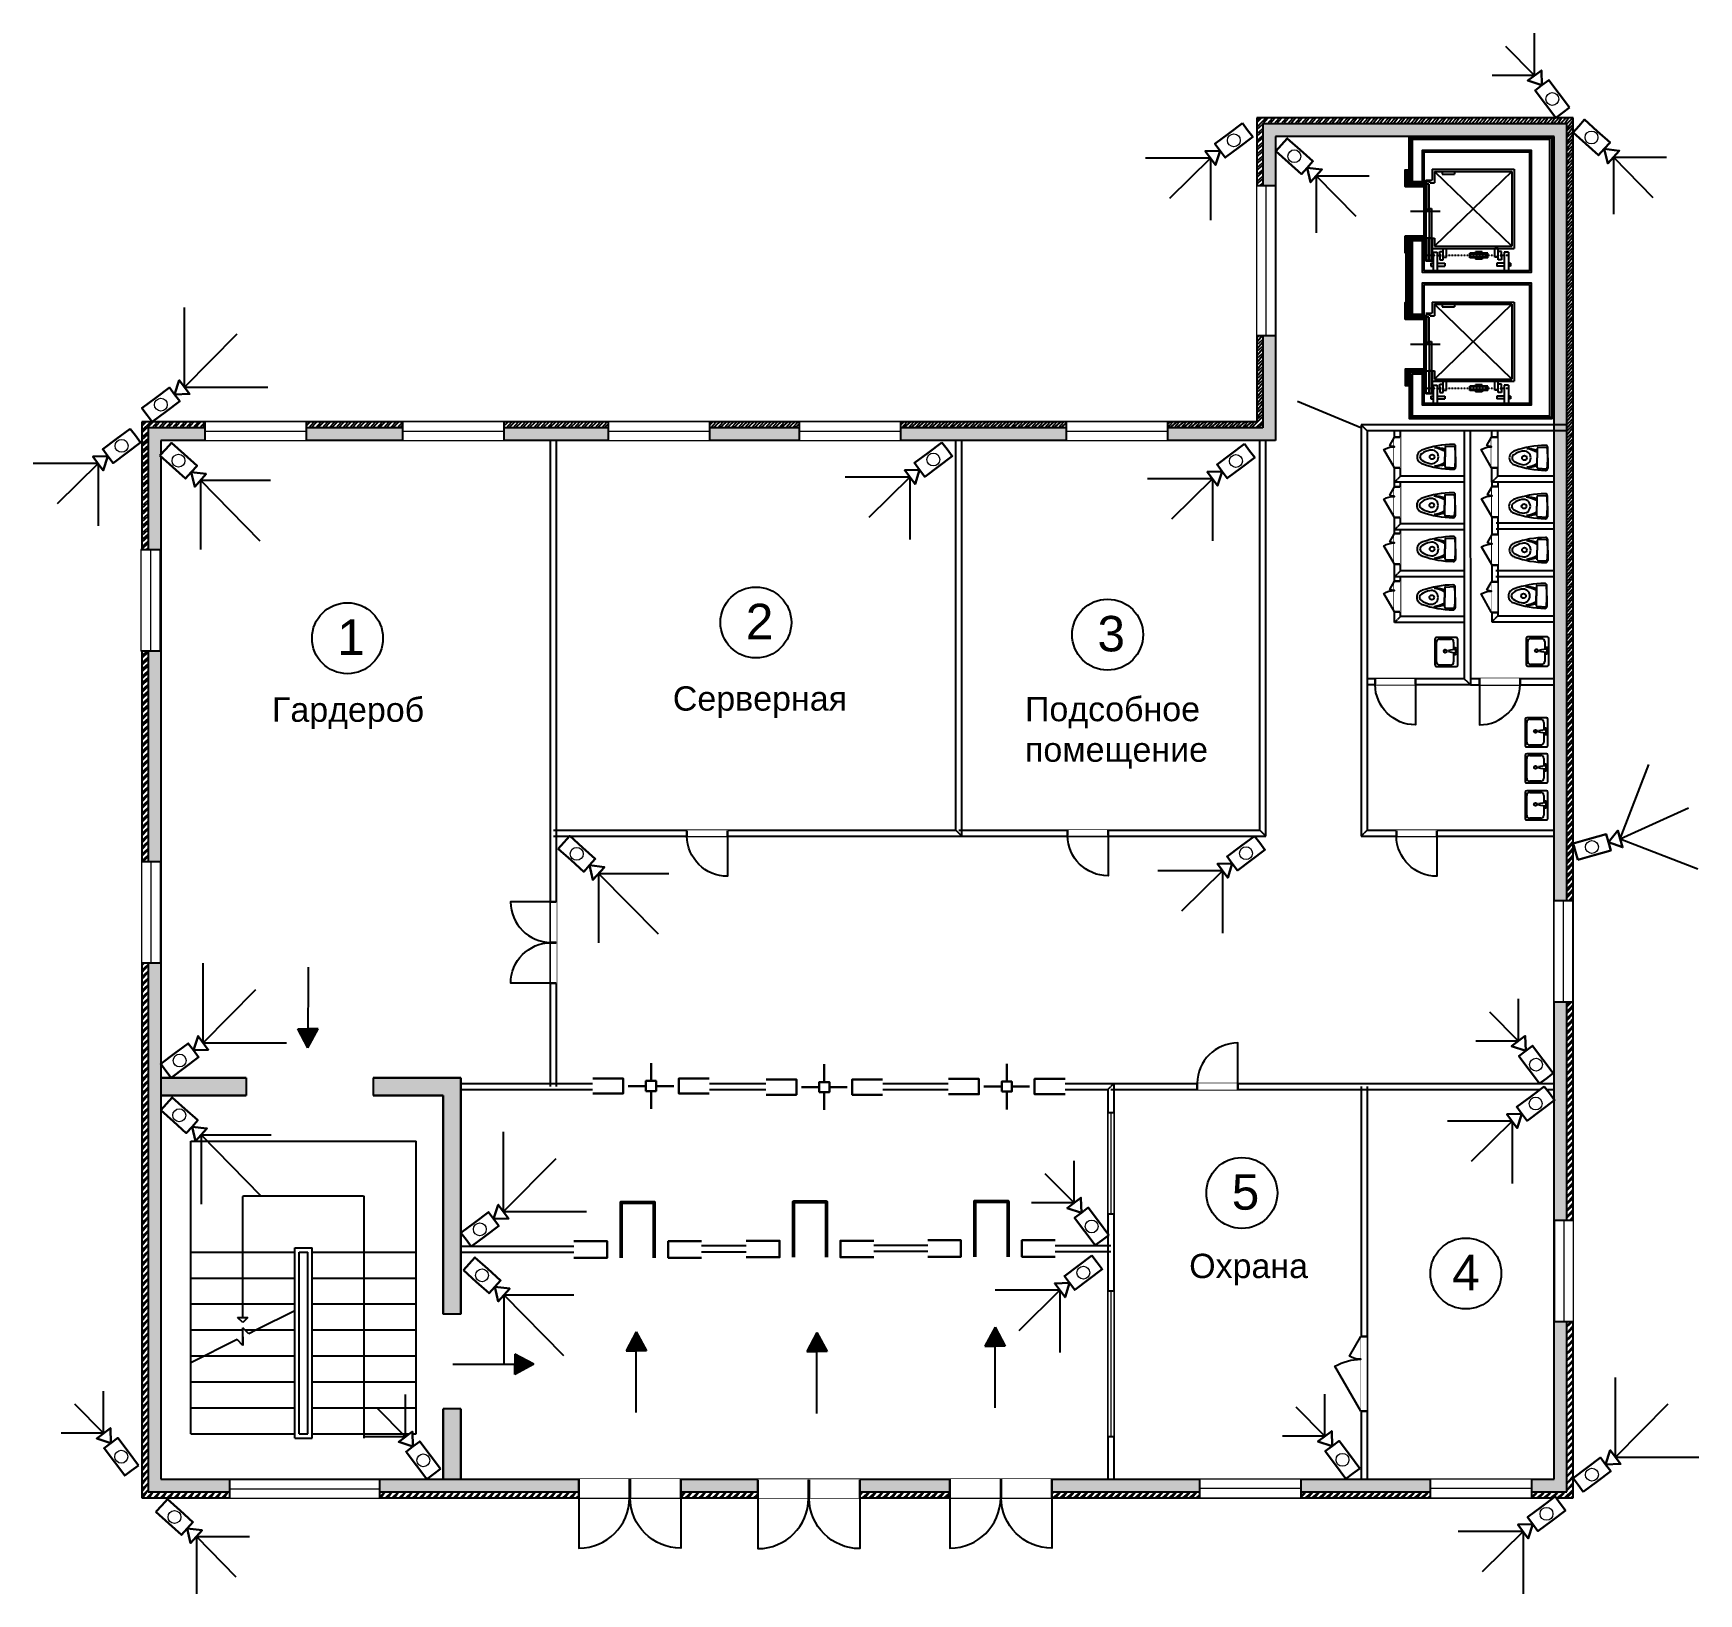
# Model space of a CAD drawing. Header units: millimetres. Extents: x 10540 to 43405, y 9870 to 40670.
import ezdxf

# ---------------------------------------------------------------- set-up
doc = ezdxf.new("R2010")
doc.units = ezdxf.units.MM
doc.set_wipeout_variables(frame=1)
for name, pattern in [('DASHDOT', [1, 0.5, -0.25, 0, -0.25]), ('DASHDOT_axis', [24, 20, -1.5, 1, -1.5]), ('HIDDEN', [0.375, 0.25, -0.125])]:
    doc.linetypes.add(name, pattern=pattern)
doc.layers.add('_Маскировка', color=7, linetype='Continuous', lineweight=0, true_color=0xffffff)
doc.layers.add('_Стены', color=7, linetype='Continuous', lineweight=30)
doc.layers.add('тонкие', color=7, linetype='Continuous', lineweight=20)
for name, color, linetype in [('door', 7, 'Continuous'), ('Камеры', 7, 'Continuous'), ('Перегородки', 7, 'Continuous'), ('Сетка', 7, 'Continuous'), ('Стены', 7, 'Continuous')]:
    doc.layers.add(name, color=color, linetype=linetype)
doc.styles.add('DIM_FONT', font='TXT.shx', dxfattribs={"width": 0.8})
doc.styles.get("Standard").update_dxf_attribs({"font": 'arial.ttf'})
pattern_1 = [(134.9999999999999, (44596.4714759581, 18008.07402598388), (-19.31660880956452, -19.31660880956449), [])]

msp = doc.modelspace()

# ---------------------------------------------------------------- texts
at = {"layer": 'Перегородки', "attachment_point": 1}
for s, width, insert, char_height in [('2', 1100, (24600, 29410), 700), ('1', 1100, (16540, 29100), 700), ('3', 1100, (31540, 29170), 700), ('Серверная', 3610, (23160, 27780), 480), ('Гардероб', 3314.868023990854, (15250, 27560), 480), ('Подсобное помещение', 3610, (30110, 27571.44611186903), 480), ('5', 1100, (34190, 18150), 700), ('Охрана', 2500, (33350, 16580), 480), ('4', 1100, (38540, 16560), 700)]:
    msp.add_mtext_dynamic_manual_height_columns(s, width=width, gutter_width=12.5, heights=[0], dxfattribs=dict(at, insert=insert, char_height=char_height))

# ---------------------------------------------------------------- blocks, each defined once
blk = doc.blocks.new('*U9')
at = {"color": 7, "linetype": 'ByBlock', "true_color": 0xffffff}
blk.add_wipeout([(-800, 105), (0, 105), (0, -5), (-800, -5)], dxfattribs=at).dxf.layer = '_Маскировка'
at = {"linetype": 'ByBlock'}
for p, q in [((-800, -4.263256414560601e-14), (-800, 99.99999999999993)), ((0, 0), (0, 99.99999999999997))]:
    blk.add_line(p, q, dxfattribs=at)
at = {"layer": 'door'}
blk.add_lwpolyline([(1.13686837721616e-13, 7.579122514774402e-14), (1.13686837721616e-13, -800, -0.4122377308197774), (-800, -5.333333333333273, -1.462158682015437)], format="xyb", dxfattribs=at)
blk = doc.blocks.new('A$C444A5E9C')
at = {"ltscale": 20}
for p, q in [((0.04113294760827557, 0.5655345462073456), (0.03214189965001424, 0.7370939613538212)), ((0.2457537597110786, 0.7599999534722883), (0.03979372184767271, 0.7599999534722883)), ((0.05361581679244409, 0.5536887456619297), (0.2457537597110786, 0.5536887456619297)), ((0.1410236105766671, 0.5486887456572731), (0.2457537597110786, 0.5486887456572731))]:
    blk.add_line(p, q, dxfattribs=at)
for p, q in [((0.2457537597110786, 0.7599999534722883), (0.4517137975744845, 0.7599999534722883)), ((0.4503745718138816, 0.5655345462073456), (0.459365619772143, 0.7370939613538212)), ((0.4378917026297131, 0.5536887456619297), (0.2457537597110786, 0.5536887456619297)), ((0.3504839088454901, 0.5486887456572731), (0.2457537597110786, 0.5486887456572731))]:
    blk.add_line(p, q)
at = {"linetype": 'Continuous', "ltscale": 20}
blk.add_circle((0.2457537597110786, 0.298207310232101), 0.04645084462528537, dxfattribs=at)
at = {"ltscale": 20}
for centre, radius, start, end in [((0.03979372184767271, 0.7199999534714152), 0.03999999999999968, 90, 185.8210027385364), ((1.869703473337722, 0.7334768584478297), 1.869785707764664, 180.5372937989394, 199.4406173586037), ((0.0441254540673981, 0.7377219928312115), 0.012, 95.84386922541155, 183.0000000000061), ((0.2454900453194568, -1.229691311105853), 1.989691282058017, 89.99240599688939, 95.84386922541155), ((0.05361581679244409, 0.5661887456590193), 0.0125, 183.0000000000061, 270), ((0.7660710083982849, 0.3276924081510515), 0.7045471275681816, 161.2906092564814, 178.5363273741959), ((0.5800275116671401, 0.284824754598958), 0.5158767511260067, 149.7164621146004, 173.2243677735792), ((0.1410236105766671, 0.5411887456575641), 0.0075, 90, 149.7164621146004), ((0.2665401650701824, 0.158472705836175), 0.1668690484658322, 196.4723215404254, 227.6623700880589), ((0.2457537597110786, 0.1369999534726958), 0.137, 228.0401159485971, 270)]:
    blk.add_arc(centre, radius, start, end, dxfattribs=at)
for centre, radius, start, end in [((0.2460174741027004, -1.229691311105853), 1.989691282058017, 84.15613077458843, 90.00759400311063), ((-1.378195953915565, 0.7334768584478297), 1.869785707764664, 340.5593826413963, 359.4627062010605), ((0.4473820653547591, 0.7377219928312115), 0.012, 356.9999999999939, 84.15613077458843), ((0.4517137975744845, 0.7199999534714152), 0.03999999999999968, 354.1789972614636, 90), ((0.3504839088454901, 0.5411887456575641), 0.0075, 30.28353788539962, 90), ((-0.08851999224498286, 0.284824754598958), 0.5158767511260067, 6.775632226420739, 30.28353788539962), ((-0.2745634889761277, 0.3276924081510515), 0.7045471275681816, 1.463672625804141, 18.70939074351859), ((0.4378917026297131, 0.5661887456590193), 0.0125, 270, 356.9999999999939), ((0.2457537597110786, 0.1369999534726958), 0.137, 270, 311.9598840514029), ((0.2249673543519748, 0.158472705836175), 0.1668690484658322, 312.3376299119411, 343.5276784595746)]:
    blk.add_arc(centre, radius, start, end)
at = {"linetype": 'Continuous', "ltscale": 20}
for centre, radius, start, end in [((0.2463165506596852, 0.2875457198315416), 0.1361441890625848, 90.23684917005355, 194.549030922666), ((0.2451909687551961, 0.2875457198315416), 0.1361441890625663, 345.450969077334, 89.76315082994647), ((0.5609641270966677, 0.349375851394143), 0.456637818714866, 192.1399031620591, 214.2705664349961), ((0.2464908311703766, 0.1286729555358761), 0.07267673976298489, 210.083985255625, 269.4189088827824), ((0.2450166882517806, 0.1286729555358761), 0.07267673976295339, 270.5810911172176, 329.916014744375), ((-0.06945660767451045, 0.349375851394143), 0.4566378187148801, 325.7294335650039, 347.8600968379409)]:
    blk.add_arc(centre, radius, start, end, dxfattribs=at)
blk = doc.blocks.new('A$C7A17705F')
at = {"color": 0}
for p, q in [((-5.194690311327577e-05, 3429.999989248307), (2599.999948053093, 3429.999989248339)), ((599.9999480530969, 2789.999989248325), (609.9999480530969, 2799.999989248325)), ((599.9999480530969, 1393.352428215403), (599.9999480530969, 2789.999989248325)), ((609.9999480530969, 2799.999989248325), (1989.999948053097, 2799.999989248325)), ((1989.999948053097, 2799.999989248325), (1999.999948053097, 2789.999989248325)), ((1999.999948053097, -1.075168984243646e-05), (1999.999948053097, 2789.999989248325)), ((-5.194690311327577e-05, 2149.99998924831), (1199.999948053097, 2149.999989248325)), ((1199.999948053097, 1471.737610035831), (1199.999948053097, 2199.999989248325)), ((1199.999948053097, 2199.999989248325), (1399.999948053097, 2199.999989248325)), ((1249.999948053097, 49.99998924832471), (1249.999948053097, 2149.99998924831)), ((1249.999948053097, 2149.999989248325), (1349.999948053097, 2149.999989248325)), ((1349.999948053097, 49.99998924832471), (1349.999948053097, 2149.99998924831)), ((1399.999948053097, -1.075168984243646e-05), (1399.999948053097, 2199.999989248325)), ((1399.999948053097, 2149.999989248325), (2599.999948053097, 2149.99998924831)), ((-5.194690311327577e-05, 1849.999989248325), (1199.999948053097, 1849.999989248325)), ((1399.999948053097, 1849.999989248325), (2599.999948053097, 1849.999989248325)), ((-5.194690311327577e-05, 1549.999989248325), (1199.999948053097, 1549.999989248325)), ((1399.999948053097, 1549.999989248325), (2599.999948053097, 1549.999989248325)), ((1199.999948053097, -1.075168984243646e-05), (1199.999948053097, 1471.737610035831)), ((-5.194690311327577e-05, 1249.999989248325), (599.9999480530969, 1249.99998924831)), ((599.9999480530969, 1171.737610035831), (599.9999480530969, 1275.477278518265)), ((599.9999480530969, 1071.737015800354), (599.9999480530969, 1171.737610035831)), ((625.4772373230371, 1249.99998924831), (756.5247064780851, 1249.99998924831)), ((756.5247064780851, 1249.999989248325), (1199.999948053097, 1249.999989248325)), ((1399.999948053097, 1249.999989248325), (2599.999948053097, 1249.999989248325)), ((-5.194690311327577e-05, 949.9999892483247), (1199.999948053097, 949.9999892483247)), ((1399.999948053097, 949.9999892483102), (2599.999948053097, 949.9999892483102)), ((-5.194690311327577e-05, 649.9999892483247), (1199.999948053097, 649.9999892483247)), ((1399.999948053097, 649.9999892483247), (2599.999948053097, 649.9999892483247)), ((-5.194690311327577e-05, 349.9999892483247), (1199.999948053097, 349.9999892483247)), ((1399.999948053097, 349.9999892483102), (2599.999948053097, 349.9999892483247)), ((-5.194690311327577e-05, 49.99998924831016), (1199.999948053097, 49.99998924832471)), ((1249.999948053097, 49.99998924832471), (1349.999948053097, 49.99998924832471)), ((1399.999948053097, 49.99998924831016), (2599.999948053097, 49.99998924831016)), ((1199.999948053097, -1.075168984243646e-05), (1399.999948053097, -1.075168984243646e-05))]:
    blk.add_line(p, q, dxfattribs=at)
for p, q in [((-5.194690311327577e-05, 49.99998924831016), (-5.194690311327577e-05, 3429.999989248307)), ((2599.999948053097, 2149.99998924831), (2599.999948053093, 3429.999989248339)), ((2599.999948053097, 49.99998924831016), (2599.999948053097, 2149.99998924831)), ((539.8471875652904, 1393.352428215403), (655.578354744066, 1393.352428215403)), ((597.7127492956351, 1335.485659638296), (539.8471875652904, 1393.352428215403)), ((655.578354744066, 1393.352428215403), (597.7127492956351, 1335.485659638296)), ((1199.999948053097, 1471.737610035831), (756.5247064780851, 1249.999989248325)), ((669.1597270413913, 1206.317499529971), (599.9999480530969, 1275.477278518265)), ((599.9999480530969, 1171.737610035831), (599.9999480530969, 1071.737610035831)), ((756.5247064780851, 1249.999989248325), (669.1597270413913, 1206.317499529971)), ((533.3328852294508, 1138.404078624), (-5.194690311327577e-05, 871.7376100358306)), ((599.9999480530969, 1071.737015800354), (533.3328852294508, 1138.404078624))]:
    blk.add_line(p, q)
blk = doc.blocks.new('A$C564A496C')
at = {"linetype": 'ByBlock'}
for p, q in [((2.25755684368778e-06, 419.3181840765474), (2.25755684368778e-06, 30.68182044031073)), ((543.1575128287386, 450.0000022581962), (30.68182043943852, 450.0000022581962)), ((92.04545680296906, 368.1818204403107), (243.5807276297437, 368.1818204403107)), ((238.4670912660968, 409.0909113492535), (299.8307276297437, 409.0909113492535)), ((238.4670912660968, 388.6363658946657), (258.9216367206845, 265.9090931673718)), ((279.3761821751559, 265.9090931673718), (299.8307276297437, 388.6363658946657)), ((294.7170912660968, 368.1818204403107), (481.7938764650917, 368.1818204403107)), ((573.8393310106203, 30.68182044031073), (573.8393310106203, 419.3181840765474)), ((30.68182043943852, 92.04545680384126), (30.68182043943852, 306.8181840765474)), ((30.68182043943852, 2.258196218463127e-06), (543.1575128287386, 2.258196218463127e-06)), ((481.7938764650917, 30.68182044031073), (92.04545680296906, 30.68182044031073)), ((258.9216367206845, 265.9090931673718), (279.3761821751559, 265.9090931673718)), ((543.1575128287386, 306.8181840765474), (543.1575128287386, 92.04545680384126))]:
    blk.add_line(p, q, dxfattribs=at)
for centre, radius in [((218.012545811509, 398.8636386219596), 20.45454545454545), ((320.2852730842151, 398.8636386219596), 20.45454545454545), ((269.148909447862, 204.5454568038413), 30.68181818181818), ((269.148909447862, 204.5454568038413), 25.68181818181818)]:
    blk.add_circle(centre, radius, dxfattribs=at)
for centre, radius, start, end in [((30.68182043943852, 419.3181840765474), 30.68181818181818, 90, 180), ((92.04545680296906, 306.8181840765474), 61.36363636363636, 90, 180), ((481.7938764650917, 306.8181840765474), 61.36363636363636, 0, 90), ((543.1575128287386, 419.3181840765474), 30.68181818181818, 0, 90), ((30.68182043943852, 30.68182044031073), 30.68181818181818, 180, 270), ((92.04545680296906, 92.04545680384126), 61.36363636363636, 180, 270), ((481.7938764650917, 92.04545680384126), 61.36363636363636, 270, 0), ((543.1575128287386, 30.68182044031073), 30.68181818181818, 270, 0)]:
    blk.add_arc(centre, radius, start, end, dxfattribs=at)
at = {"style": 'DIM_FONT', "width": 0.8, "flags": 9}
for tag in ['YSIZE', 'XSIZE']:
    blk.add_attdef(tag, (269.148909447862, 450.0000022581962), '', height=0.5, rotation=270, dxfattribs=at)
blk = doc.blocks.new('*U18')
at = {"color": 7, "linetype": 'ByBlock', "true_color": 0xffffff}
blk.add_wipeout([(800, 116.93291532993317), (0, 116.93291532993317), (0, -5), (800, -5)], dxfattribs=at).dxf.layer = '_Маскировка'
at = {"linetype": 'ByBlock'}
for p, q in [((0, 0), (0, 111.9329153299331)), ((800, -4.263256414560601e-14), (800, 111.9329153299331))]:
    blk.add_line(p, q, dxfattribs=at)
at = {"layer": 'door'}
blk.add_lwpolyline([(-1.13686837721616e-13, 7.579122514774402e-14), (-1.13686837721616e-13, -800, 0.4122377308197774), (800, -5.333333333333273, 1.462158682015437)], format="xyb", dxfattribs=at)
blk = doc.blocks.new('*U19')
at = {"color": 7, "linetype": 'ByBlock', "true_color": 0xffffff}
blk.add_wipeout([(-800, 105), (0, 105), (0, -5), (-800, -5)], dxfattribs=at).dxf.layer = '_Маскировка'
at = {"linetype": 'ByBlock'}
for p, q in [((-800, -4.263256414560601e-14), (-800, 99.99999999999993)), ((0, 0), (0, 99.99999999999997))]:
    blk.add_line(p, q, dxfattribs=at)
at = {"layer": 'door'}
blk.add_lwpolyline([(1.13686837721616e-13, 7.579122514774402e-14), (1.13686837721616e-13, -800, -0.4122377308197774), (-800, -5.333333333333273, -1.462158682015437)], format="xyb", dxfattribs=at)
blk = doc.blocks.new('*U20')
at = {"color": 7, "linetype": 'ByBlock', "true_color": 0xffffff}
blk.add_wipeout([(-604.9985519051552, 115), (0, 115.00000000000011), (0, -5), (-604.9985519051552, -5)], dxfattribs=at).dxf.layer = '_Маскировка'
at = {"linetype": 'ByBlock'}
for p, q in [((-604.9985519051552, -4.263256414560601e-14), (-604.9985519051552, 109.9999999999999)), ((0, 0), (0, 110))]:
    blk.add_line(p, q, dxfattribs=at)
at = {"layer": 'door'}
blk.add_lwpolyline([(0, 0), (-363.2679198738459, -209.7328313271204, -0.1316524975873958), (-419.4656626542409, 0, -0.1316524975873957), (-444.3223565763386, -92.76644462545714), (-604.9985519051552, 0)], format="xyb", dxfattribs=at)
blk = doc.blocks.new('турникет')
blk.add_wipeout([(0, 0), (0, 3), (23, 3), (23, 0)])
for points in [[(0, 3), (6, 3), (6, 0), (0, 0)], [(10.5, 2.5), (12.5, 2.5), (12.5, 0.5), (10.5, 0.5)], [(17, 3), (23, 3), (23, 0), (17, 0)]]:
    blk.add_wipeout(points)
at = {"color": 0, "lineweight": 30}
for points in [[(11.5, 6), (11.5, 2.5)], [(0, 0), (6, 0), (6, 3), (0, 3)], [(10.5, 1.5), (7, 1.5)], [(11.5, 0.5), (11.5, -3)], [(16, 1.5), (12.5, 1.5)], [(23, 3), (17, 3), (17, 0), (23, 0)]]:
    blk.add_lwpolyline(points, dxfattribs=at)
blk.add_lwpolyline([(10.5, 0.5), (10.5, 2.5), (12.5, 2.5), (12.5, 0.5)], close=True, dxfattribs=at)
blk = doc.blocks.new('устройство досмотра')
blk.add_wipeout([(0, 0), (0, 3), (23, 3), (23, 0)])
at = {"color": 0, "lineweight": 30}
for points in [[(0, 0), (6, 0), (6, 3), (0, 3)], [(23, 3), (17, 3), (17, 0), (23, 0)]]:
    blk.add_lwpolyline(points, dxfattribs=at)
blk.add_wipeout([(14.500000000000002, 0), (14.500000000000002, 10), (8.5, 10), (8.5, 0)])
at = {"color": 0, "lineweight": 50}
blk.add_lwpolyline([(8.5, 0), (8.5, 10), (14.5, 10), (14.5, 0)], dxfattribs=at)
blk = doc.blocks.new('*U142')
blk.add_wipeout([(-999.9999999921337, 125.00000000000455), (999.9999999921337, 125.00000000000136), (999.9999999921337, -5.0000000000009095), (-999.9999999921341, -4.999999999997726)]).dxf.layer = 'тонкие'
for p, q in [((-999.9999999921338, 1.632599162759801e-12), (-999.9999999921338, 120.0000000000039)), ((999.9999999921338, -1.859972838203033e-12), (999.999999992134, 120.0000000000003))]:
    blk.add_line(p, q)
at = {"layer": 'тонкие'}
for p, q in [((-999.9999999921338, 120.0000000000039), (999.999999992134, 120.0000000000006)), ((-999.9999999921338, 60.00000000000276), (999.999999992134, 59.99999999999946)), ((-999.9999999921338, 1.632599162759801e-12), (999.9999999921338, -1.632599162759801e-12))]:
    blk.add_line(p, q, dxfattribs=at)
blk = doc.blocks.new('*U46')
blk.add_wipeout([(-1439.9999999999984, 125.00000000000455), (1439.9999999999993, 124.99999999999909), (1439.9999999999993, -5.000000000001819), (-1439.999999999999, -4.999999999998181)]).dxf.layer = 'тонкие'
for p, q in [((-1439.999999999999, 2.404388773159131e-12), (-1439.999999999999, 120.0000000000047)), ((1439.999999999999, -2.631762448602363e-12), (1439.999999999999, 119.9999999999996))]:
    blk.add_line(p, q)
at = {"layer": 'тонкие'}
for p, q in [((-1439.999999999999, 120.0000000000047), (1439.999999999999, 119.9999999999998)), ((-1439.999999999999, 60.00000000000354), (1440, 59.99999999999871)), ((-1439.999999999999, 2.404388773159131e-12), (1439.999999999999, -2.404388773159131e-12))]:
    blk.add_line(p, q, dxfattribs=at)
blk = doc.blocks.new('*U41')
blk.add_wipeout([(-999.9999999921333, 374.9999999970423), (999.9999999921337, 374.99999999703914), (999.9999999921333, -5.000000000001364), (-999.9999999921341, -4.999999999998636)]).dxf.layer = 'тонкие'
for p, q in [((-999.9999999921338, 1.632599162759801e-12), (-999.9999999921333, 369.9999999970425)), ((999.9999999921338, -1.859972838203033e-12), (999.9999999921345, 369.999999997039))]:
    blk.add_line(p, q)
at = {"layer": 'тонкие'}
for p, q in [((-999.9999999921333, 369.9999999970425), (999.9999999921345, 369.9999999970392)), ((-999.9999999921336, 184.9999999985221), (999.9999999921342, 184.9999999985188)), ((-999.9999999921338, 1.632599162759801e-12), (999.9999999921338, -1.632599162759801e-12))]:
    blk.add_line(p, q, dxfattribs=at)
blk = doc.blocks.new('*U60')
at = {"color": 7, "linetype": 'ByBlock', "true_color": 0xffffff}
blk.add_wipeout([(-800, -105), (0, -105), (0, 5), (-800, 5)], dxfattribs=at).dxf.layer = '_Маскировка'
at = {"linetype": 'ByBlock'}
for p, q in [((-800, 4.263256414560601e-14), (-800, -99.99999999999993)), ((0, 0), (0, -99.99999999999997))]:
    blk.add_line(p, q, dxfattribs=at)
at = {"layer": 'door'}
blk.add_lwpolyline([(1.13686837721616e-13, -7.105427357601002e-14), (1.13686837721616e-13, 800, 0.4122377308197774), (-800, 5.333333333333272, 1.462158682015437)], format="xyb", dxfattribs=at)
blk = doc.blocks.new('*U59')
at = {"color": 7, "linetype": 'ByBlock', "true_color": 0xffffff}
blk.add_wipeout([(800, -105), (0, -105), (0, 5), (800, 5)], dxfattribs=at).dxf.layer = '_Маскировка'
at = {"linetype": 'ByBlock'}
for p, q in [((0, 0), (7.888609052210118e-31, -99.99999999999997)), ((800, 4.263256414560601e-14), (800, -99.99999999999993))]:
    blk.add_line(p, q, dxfattribs=at)
at = {"layer": 'door'}
blk.add_lwpolyline([(-1.212659602363904e-13, -7.105427357601002e-14), (-7.228008827049631e-14, 800, -0.4122377308197774), (800, 5.333333333333272, -1.462158682015437)], format="xyb", dxfattribs=at)
blk = doc.blocks.new('*U65')
blk.add_wipeout([(-1479.9999999921333, 374.9999999970423), (1479.999999992135, 374.9999999970378), (1479.9999999921342, -5.000000000003183), (-1479.999999992134, -4.999999999998636)]).dxf.layer = 'тонкие'
for p, q in [((-1479.999999992134, 2.474551464998566e-12), (-1479.999999992133, 369.9999999970433)), ((1479.999999992134, -2.701925140441798e-12), (1479.999999992134, 369.9999999970381))]:
    blk.add_line(p, q)
at = {"layer": 'тонкие'}
for p, q in [((-1479.999999992133, 369.9999999970433), (1479.999999992134, 369.9999999970383)), ((-1479.999999992134, 184.9999999985229), (1479.999999992134, 184.9999999985179)), ((-1479.999999992134, 2.474551464998566e-12), (1479.999999992134, -2.474551464998566e-12))]:
    blk.add_line(p, q, dxfattribs=at)
blk = doc.blocks.new('*U72')
at = {"color": 7, "linetype": 'ByBlock', "true_color": 0xffffff}
blk.add_wipeout([(-1480, 114.99999999999955), (0, 115), (0, -5), (-1480, -5)], dxfattribs=at).dxf.layer = '_Маскировка'
at = {"linetype": 'ByBlock'}
for p, q in [((-1480, -4.263256414560601e-14), (-1480, 109.9999999999999)), ((0, 0), (0, 110))]:
    blk.add_line(p, q, dxfattribs=at)
at = {"layer": 'door'}
blk.add_lwpolyline([(0, 0), (-888.6575343366715, -513.0666666666666, -0.1316524975873958), (-1026.133333333333, 0, -0.1316524975873957), (-1086.939936735703, -226.9333333333334), (-1480, 0)], format="xyb", dxfattribs=at)
blk = doc.blocks.new('*U90')
at = {"color": 7, "linetype": 'ByBlock', "true_color": 0xffffff}
blk.add_wipeout([(-800, 105), (0, 105), (0, -5), (-800, -5)], dxfattribs=at).dxf.layer = '_Маскировка'
at = {"linetype": 'ByBlock'}
for p, q in [((-800, -4.263256414560601e-14), (-800, 99.99999999999993)), ((0, 0), (0, 99.99999999999997))]:
    blk.add_line(p, q, dxfattribs=at)
at = {"layer": 'door'}
blk.add_lwpolyline([(1.13686837721616e-13, 7.579122514774403e-14), (1.13686837721616e-13, -800, -0.4122377308197774), (-800, -5.333333333333273, -1.462158682015437)], format="xyb", dxfattribs=at)
blk = doc.blocks.new('*U96')
at = {"color": 7, "linetype": 'ByBlock', "true_color": 0xffffff}
blk.add_wipeout([(-800, -120.08114624023438), (0, -120.08114624023438), (0, 5), (-800, 5)], dxfattribs=at).dxf.layer = '_Маскировка'
at = {"linetype": 'ByBlock'}
for p, q in [((-800, 4.263256414560601e-14), (-800, -115.0811462402343)), ((0, 0), (0, -115.0811462402343))]:
    blk.add_line(p, q, dxfattribs=at)
at = {"layer": 'door'}
blk.add_lwpolyline([(1.13686837721616e-13, -7.105427357601002e-14), (1.13686837721616e-13, 800, 0.4122377308197774), (-800, 5.333333333333272, 1.462158682015437)], format="xyb", dxfattribs=at)
blk = doc.blocks.new('*U118')
at = {"color": 7, "linetype": 'ByBlock', "true_color": 0xffffff}
blk.add_wipeout([(-1000.0000000000001, 365.02313613421575), (0, 365.023136134216), (0, -5), (-1000.0000000000001, -5)], dxfattribs=at).dxf.layer = '_Маскировка'
at = {"linetype": 'ByBlock'}
for p, q in [((-1000, -4.263256414560601e-14), (-1000, 360.0231361342157)), ((0, 0), (0, 360.0231361342157))]:
    blk.add_line(p, q, dxfattribs=at)
at = {"layer": 'door'}
blk.add_lwpolyline([(1.4210854715202e-13, 8.881784197001252e-14), (1.4210854715202e-13, -1000, -0.4122377308197774), (-1000, -6.66666666666659, -1.462158682015437)], format="xyb", dxfattribs=at)
blk = doc.blocks.new('*U122')
at = {"color": 7, "linetype": 'ByBlock', "true_color": 0xffffff}
blk.add_wipeout([(1000.0000000000001, 365.02313613421575), (0, 365.023136134216), (0, -5), (1000.0000000000001, -5)], dxfattribs=at).dxf.layer = '_Маскировка'
at = {"linetype": 'ByBlock'}
for p, q in [((0, 0), (0, 360.0231361342157)), ((1000, -4.263256414560601e-14), (1000, 360.0231361342157))]:
    blk.add_line(p, q, dxfattribs=at)
at = {"layer": 'door'}
blk.add_lwpolyline([(-1.13686837721616e-13, 8.881784197001252e-14), (-1.13686837721616e-13, -1000, 0.4122377308197774), (1000, -6.66666666666659, 1.462158682015437)], format="xyb", dxfattribs=at)
blk = doc.blocks.new('видеокамера с поворотным устройством')
blk.add_wipeout([(0, 2), (8, 2), (8, -2), (0, -2)])
at = {"color": 0, "lineweight": 20}
blk.add_circle((4, 0), 1.5, dxfattribs=at)
blk.add_wipeout([(8, 0), (10.849205711401737, 2), (10.849205711401737, -2)])
at = {"color": 0, "lineweight": 30}
blk.add_lwpolyline([(0, -2), (0, 0), (0, 2), (4, 2), (8, 2), (8, 0), (8, -2), (4, -2)], close=True, dxfattribs=at)
blk.add_lwpolyline([(8, 0), (10.84920571140174, -2), (10.84920571140174, 2), (8, 0)], dxfattribs=at)

# ---------------------------------------------------------------- hatches: boundary and pattern name
at = {"linetype": 'Continuous'}
h = msp.add_hatch(dxfattribs=at)
h.set_pattern_fill('ANSI31', color=256, scale=218.5424812603338, angle=-270.0000000000001, style=0)
h.set_pattern_definition([(225, (44596.4714759581, 53683.9759875489), (-19.31660880956451, 19.3166088095645), [])])
h.paths.add_polyline_path([(37612.12708151268, 37976.8141990853), (37688.61695003437, 37976.8141990853), (37715.93476009296, 37976.8141990853), (37715.93476009296, 37718.18961345679), (37989.11286175178, 37718.18961345679), (37989.11286175178, 37649.00047719009), (37612.12708151268, 37649.00047719009)])
h = msp.add_hatch(dxfattribs=at)
h.set_pattern_fill('ANSI31', color=256, scale=218.5424812603338, angle=-270.0000000000001, style=0)
h.set_pattern_definition([(134.9999999999999, (44596.4714759581, 20630.58380108602), (-19.31660880956452, -19.31660880956449), [])])
h.paths.add_polyline_path([(37612.12708151268, 36337.74558960921), (37688.61695003437, 36337.74558960921), (37715.93476009296, 36337.74558960921), (37715.93476009296, 36596.37017517812), (37989.11286175178, 36596.37017517812), (37989.11286175178, 36665.55931150443), (37612.12708151268, 36665.55931150443)])
h = msp.add_hatch(dxfattribs=at)
h.set_pattern_fill('ANSI31', color=256, scale=218.5424812603338, angle=-270.0000000000001, style=0)
h.set_pattern_definition(pattern_1)
h.paths.add_polyline_path([(37688.61695003437, 36004.46830570228), (37688.61695003437, 36337.74558960921), (37633.98132967876, 36337.74558960921), (37633.98132967876, 35354.30442392356), (37688.61695003437, 35354.30442392356)])
h.paths.add_polyline_path([(37688.61695003437, 35354.30442392356), (37715.93476009296, 35354.30442392356), (37715.93476009296, 35687.5817078305), (37688.61695003437, 35687.5817078305)])
h.paths.add_polyline_path([(37715.93476009296, 36004.46830570228), (37688.61695003437, 36004.46830570228), (37688.61695003437, 35687.5817078305), (37715.93476009296, 35687.5817078305)])
h.paths.add_polyline_path([(37688.61695003437, 36004.46830570228), (37715.93476009296, 36004.46830570228), (37715.93476009296, 36337.74558960921), (37688.61695003437, 36337.74558960921)])
h = msp.add_hatch(dxfattribs=at)
h.set_pattern_fill('ANSI31', color=256, scale=218.5424812603338, angle=-270.0000000000001, style=0)
h.set_pattern_definition([(225, (44596.4714759581, 51061.46621244676), (-19.31660880956451, 19.3166088095645), [])])
h.paths.add_polyline_path([(37612.12708151268, 35354.30442392356), (37688.61695003437, 35354.30442392356), (37715.93476009296, 35354.30442392356), (37715.93476009296, 35095.67983835466), (37989.11286175178, 35095.67983835466), (37989.11286175178, 35026.49070202834), (37612.12708151268, 35026.49070202834)])
h = msp.add_hatch(dxfattribs=at)
h.set_pattern_fill('ANSI31', color=256, scale=218.5424812603338, angle=-270.0000000000001, style=0)
h.set_pattern_definition(pattern_1)
h.paths.add_polyline_path([(37612.12708151268, 33715.23581450708), (37688.61695003437, 33715.23581450708), (37715.93476009296, 33715.23581450708), (37715.93476009296, 33973.86040007598), (37989.11286175178, 33973.86040007598), (37989.11286175178, 34043.04953634269), (37612.12708151268, 34043.04953634269)])
at = {"layer": 'Сетка'}
h = msp.add_hatch(dxfattribs=at)
h.set_pattern_fill('ANSI36', color=256, scale=10)
h.set_pattern_definition([(45, (0, 0), (16.83798022700467, 61.73926083235044), [79.375, -15.875, 0, -15.875])])
h.paths.add_polyline_path([(40804.8677229874, 38880.02313613422), (34804.8677229874, 38880.02313613422), (34804.8677229874, 32880.02313613422), (12804.8677229874, 32880.02313613422), (12804.8677229874, 11880.02313613422), (40804.8677229874, 11880.02313613422)])
h.paths.add_polyline_path([(13054.8677229874, 32630.02313613422), (35054.8677229874, 32630.02313613422), (35054.8677229874, 38630.02313613422), (40554.8677229874, 38630.02313613422), (40554.8677229874, 12130.02313613422), (13054.8677229874, 12130.02313613422)], flags=16)
h.paths.add_polyline_path([(37688.61695003437, 33065.07193272836), (37688.61695003437, 33715.23581450708), (37612.12708151268, 33715.23581450708), (37612.12708151268, 34043.04953634269), (37989.11286175178, 34043.04953634269), (37989.11286175178, 35026.49070202834), (37612.12708151268, 35026.49070202834), (37612.12708151268, 35354.30442392356), (37633.98132967876, 35354.30442392356), (37633.98132967876, 36337.74558960921), (37612.12708151268, 36337.74558960921), (37612.12708151268, 36665.55931150443), (37715.93476009296, 36665.55931150443), (37989.11286175178, 36665.55931150443), (37989.11286175178, 37649.00047719009), (37612.12708151268, 37649.00047719009), (37612.12708151268, 37976.8141990853), (37688.61695003437, 37976.8141990853), (37688.61695003437, 38626.97808080442), (37751.96395897793, 38626.97808080442), (40513.27852022575, 38626.97808080442), (40513.70557296203, 33065.07193272836), (37737.78900825905, 33065.07193272836)], flags=0)
h.paths.add_polyline_path([(37989.11286175178, 34043.04953634269), (37989.11286175178, 35026.49070202834), (37989.11286175178, 35103.51278888709), (37715.93476009296, 35103.51278888709), (37715.93476009296, 35687.5817078305), (37688.61695003437, 35687.5817078305), (37688.61695003437, 36337.74558960921), (37612.12708151268, 36337.74558960921), (37612.12708151268, 36665.55931150443), (37715.93476009296, 36665.55931150443), (37989.11286175178, 36665.55931150443), (37989.11286175178, 37649.00047719009), (37989.11286175178, 38331.94573109872), (40065.26643371509, 38331.94573109872), (40065.26643371509, 35982.61405753619), (37989.11286175178, 35982.61405753619), (37989.11286175178, 36596.71016126401), (37715.93476009296, 36596.71016126401), (37715.93476009296, 35687.5817078305), (37748.71613228248, 35687.5817078305), (37748.71613228248, 36573.03247636087), (37956.33148956226, 36573.03247636087), (37956.33148956226, 35949.83268534667), (40098.04780590461, 35949.83268534667), (40098.04780590461, 38364.72710328824), (37956.33148956226, 38364.72710328824), (37956.33148956226, 37746.39360439307), (37748.71613228248, 37746.39360439307), (37748.71613228248, 38572.34246050841), (40469.57002401279, 38572.34246050841), (40469.57002401279, 33119.70755302436), (37748.71613228248, 33119.70755302436), (37748.71613228248, 33944.70541977412), (37956.33148956226, 33944.70541977412), (37956.33148956226, 33327.32291024453), (40098.04780590461, 33327.32291024453), (40098.04780590461, 35742.2173281861), (37956.33148956226, 35742.2173281861), (37956.33148956226, 35124.83481859691), (37748.71613228248, 35124.83481859691), (37748.71613228249, 35687.5817078305), (37715.93476009296, 35687.5817078305), (37715.93476009296, 35103.51278888709), (37989.11286175178, 35103.51278888709), (37989.11286175178, 35709.43595599658), (40065.26643371509, 35709.43595599658), (40065.26643371509, 33360.10428243405), (37989.11286175178, 33360.10428243405)], flags=0)
h.paths.add_polyline_path([(38019.52320957111, 35116.07089530952), (38108.25970995353, 35116.07089530952), (38108.25970995353, 35092.66371410615), (38188.70517694877, 35092.66371410615), (38188.70517694877, 35322.46123444564), (39718.50254571365, 35322.46123444564), (39718.50254571365, 33846.30854552514), (38188.70517694877, 33846.30854552514), (38188.70517694877, 34005.41486984021), (38144.9966806166, 34005.41486984021), (38144.9966806166, 33802.60004925258), (38364.01669728683, 33802.60004925258), (38364.01669728683, 33802.92999845273), (38429.57944166588, 33802.92999845273), (39382.00202977585, 33802.69418604134), (39382.00202977585, 33802.92999845273), (39447.56477415489, 33802.92999845273), (39762.21104192677, 33802.60004925258), (39447.56477415489, 33802.60004925258), (39447.56477415489, 33743.16389232404), (39449.81691634582, 33743.16389232404), (39449.81691634582, 33661.21046185023), (39566.88174152302, 33661.21046185023), (39566.88174152302, 33688.1052095843), (39566.88174152302, 33725.74710917003), (39648.83517205642, 33725.74710917003), (39648.83517205642, 33507.72648584373), (39692.54366826938, 33507.72648584373), (39692.54366826938, 33453.09086548812), (39648.83517205642, 33453.09086548812), (39648.83517205642, 33661.21046185023), (39566.88174152302, 33661.21046185023), (39566.88174152302, 33634.31571411616), (39566.88174152302, 33453.09086548812), (39419.36556672977, 33453.09086548812), (39419.36556672977, 33507.72648584373), (39566.88174152302, 33507.72648584373), (39566.88174152302, 33661.21046185023), (39506.87927770542, 33661.21046185023), (39449.81691634582, 33661.21046185023), (39449.81691634582, 33628.09601342208), (39382.00202977585, 33628.09601342208), (39382.00202977585, 33661.21046185023), (39245.41297900604, 33661.21046185023), (39245.41297900604, 33617.50196557767), (39133.40995728897, 33617.50196557767), (39133.40995728897, 33590.18415545947), (39002.28446865009, 33590.18415545947), (39002.28446865009, 33617.50196557767), (38890.28144693302, 33617.50196557767), (38890.28144693302, 33661.21046185023), (38429.57944166588, 33661.21046185023), (38429.57944166588, 33628.09601342208), (38361.76455533432, 33628.09601342208), (38361.76455533432, 33661.21046185023), (38244.69972991871, 33661.21046185023), (38244.69972991871, 33634.31571411616), (38244.69972991871, 33507.72648584373), (38392.21590483116, 33507.72648584373), (38392.21590483116, 33453.09086548812), (38244.69972991871, 33453.09086548812), (38244.69972991871, 33661.21046185023), (38162.74629950451, 33661.21046185023), (38162.74629950451, 33453.09086548812), (38119.03780317234, 33453.09086548812), (38119.03780317234, 33507.72648584373), (38162.74629950451, 33507.72648584373), (38162.74629950451, 33661.21046185023), (38144.9966806166, 33661.21046185023), (38144.9966806166, 33552.97412788398), (38019.52320957111, 33552.97412788398)], flags=0)
h.paths.add_polyline_path([(38086.56044876503, 34586.54464870221), (38130.26894497799, 34586.54464870221), (38130.26894497799, 34011.62461673743), (38086.56044876503, 34011.62461673743)], flags=0)
h.paths.add_polyline_path([(38086.56044876503, 33567.7962449742), (38086.56044876503, 34004.88120746143), (38130.26894497799, 34004.88120746143), (38130.26894497799, 33567.7962449742)], flags=0)
h.paths.add_polyline_path([(38034.30715751575, 34569.81463199384), (38034.30715751575, 35067.66180228717), (38078.01565384792, 35067.66180228717), (38078.01565384792, 34569.81463199384)], flags=0)
h.paths.add_polyline_path([(38019.52320957111, 37738.58067047126), (38019.52320957111, 37769.8091095639), (38144.9966806166, 37769.8091095639), (38144.9966806166, 37988.67950582034), (39762.21104192661, 37988.67950582034), (39762.21104192661, 36425.10982441432), (39447.56477415489, 36425.10982441432), (39447.56477415489, 36365.67366742618), (39449.81691634582, 36365.67366742618), (39449.81691634582, 36283.72023695237), (39566.88174152302, 36283.72023695237), (39566.88174152302, 36310.61498474605), (39566.88174152302, 36348.25688427217), (39648.83517205642, 36348.25688427217), (39648.83517205642, 36130.23626094587), (39692.54366826938, 36130.23626094587), (39692.54366826938, 36075.60064064986), (39648.83517205642, 36075.60064064986), (39648.83517205642, 36283.72023695237), (39566.88174152302, 36283.72023695237), (39566.88174152302, 36256.8254892183), (39566.88174152302, 36075.60064064986), (39419.36556672977, 36075.60064064986), (39419.36556672977, 36130.23626094587), (39566.88174152302, 36130.23626094587), (39566.88174152302, 36283.72023695237), (39506.87927770542, 36283.72023695237), (39449.81691634582, 36283.72023695237), (39449.81691634582, 36250.60578858382), (39382.00202977585, 36250.60578858382), (39382.00202977585, 36283.72023695237), (39245.41297900604, 36283.72023695237), (39245.41297900604, 36240.01174073941), (39133.40995728897, 36240.01174073941), (39133.40995728897, 36212.69393056161), (39002.28446865009, 36212.69393056161), (39002.28446865009, 36240.01174073941), (38890.28144693302, 36240.01174073941), (38890.28144693302, 36283.72023695237), (38429.57944166588, 36283.72023695237), (38429.57944166588, 36250.60578858382), (38361.76455533432, 36250.60578858382), (38361.76455533432, 36283.72023695237), (38244.69972991871, 36283.72023695237), (38244.69972991871, 36256.8254892183), (38244.69972991871, 36130.23626094587), (38392.21590483116, 36130.23626094587), (38392.21590483116, 36075.60064064986), (38244.69972991871, 36075.60064064986), (38244.69972991871, 36283.72023695237), (38162.74629950451, 36283.72023695237), (38162.74629950451, 36075.60064064986), (38119.03780317234, 36075.60064064986), (38119.03780317234, 36130.23626094587), (38162.74629950451, 36130.23626094587), (38162.74629950451, 36283.72023695237), (38144.9966806166, 36283.72023695237), (38144.9966806166, 36175.48390298612), (38019.52320957111, 36175.48390298612)], flags=0)
h.paths.add_polyline_path([(38086.56044876503, 37209.05442386396), (38130.26894497799, 37209.05442386396), (38130.26894497799, 36634.13439183957), (38086.56044876503, 36634.13439183957)], flags=0)
h.paths.add_polyline_path([(38034.30715751575, 36188.31381654269), (38034.30715751575, 36625.39877908952), (38078.01565384792, 36625.39877908952), (38078.01565384792, 36188.31381654269)], flags=0)
h.paths.add_polyline_path([(38086.56044876503, 36190.30602007634), (38086.56044876503, 36627.39098262317), (38130.26894497799, 36627.39098262317), (38130.26894497799, 36190.30602007634)], flags=0)
h.paths.add_polyline_path([(38188.70517694877, 36468.81832062728), (38953.60386133121, 37206.89466508753), (38188.70517694877, 37944.97100954778), (39718.50254571365, 37944.97100954778), (39718.50254571365, 36468.81832062728)], flags=0)
h.paths.add_polyline_path([(38034.30715751575, 37192.32440715558), (38034.30715751575, 37690.17157744891), (38078.01565384792, 37690.17157744891), (38078.01565384792, 37192.32440715558)], flags=0)
h.paths.add_polyline_path([(39002.28446865009, 33704.9189581228), (39002.28446865009, 33732.236768241), (39133.40995728897, 33732.236768241), (39133.40995728898, 33704.9189581228)], flags=0)
h.paths.add_polyline_path([(39002.28446865009, 36327.42873322494), (39002.28446865009, 36354.74654340274), (39133.40995728897, 36354.74654340274), (39133.40995728896, 36327.42873322494)], flags=0)
at = {"layer": 'Стены'}
h = msp.add_hatch(dxfattribs=at)
h.set_pattern_fill('ANSI32', color=256, scale=10)
h.set_pattern_definition([(45, (-559573020.429976, -453748489.8957176), (-67.35192090801866, 67.35192090801866), []), (45, (-559572975.528676, -453748489.8957176), (-67.35192090801866, 67.35192090801866), [])])
h.paths.add_polyline_path([(12804.8677229874, 32880.02313613422), (12804.8677229874, 11880.02313613422), (40804.8677229874, 11880.02313613421), (40804.8677229874, 38880.02313613422), (34804.8677229874, 38880.02313613422), (34804.8677229874, 32880.02313613422)], flags=16)
h.paths.add_polyline_path([(12684.8677229874, 11760.02313613422), (40924.8677229874, 11760.02313613421), (40924.8677229874, 39000.02313613422), (34684.8677229874, 39000.02313613422), (34684.8677229874, 33000.02313613422), (12684.8677229874, 33000.02313613422)])
h.paths.add_polyline_path([(13054.8677229874, 32630.02313613422), (35054.8677229874, 32630.02313613422), (35054.8677229874, 38630.02313613422), (40554.8677229874, 38630.02313613422), (40554.8677229874, 12130.02313613422), (13054.8677229874, 12130.02313613421)], flags=0)
at = {"layer": 'Стены', "true_color": 0x2776bb}
h = msp.add_hatch(color=152, dxfattribs=at)
h.dxf.hatch_style = 1
h.paths.add_polyline_path([(16160.0455189574, 21019.50309537829), (15960, 21020), (15959.06830383429, 20644.91465195487)])
h.paths.add_polyline_path([(15960, 21020), (15759.9544810426, 21020.49690462171), (15959.06830383429, 20644.91465195487)])
at = {"layer": 'Стены'}
h = msp.add_hatch(dxfattribs=at)
h.set_pattern_fill('ANSI36', color=256, scale=10)
h.set_pattern_definition([(45, (-559573020.429976, -453748489.8957176), (16.83798022700467, 61.73926083235044), [79.375, -15.875, 0, -15.875])])
h.paths.add_polyline_path([(18979.86802399085, 13520.10428237445), (18629.86802399085, 13520.10428237445), (18629.86802399085, 12130.02313613422), (18979.86802399085, 12130.02313613422)])
h.paths.add_polyline_path([(14740, 19705.02328240401), (14740, 20055.02328240402), (13054.8677229874, 20055.02328240401), (13054.8677229874, 19705.02328240401)])
h.paths.add_polyline_path([(17250, 20055.02328240401), (17250, 19705.02328240401), (18629.86802399085, 19705.02328240401), (18629.86802399085, 15390.10428237445), (18979.86802387164, 15390.10428237445), (18979.86802399085, 20055.02328240401)])
at = {"layer": 'Стены', "true_color": 0x2776bb}
h = msp.add_hatch(color=152, dxfattribs=at)
h.dxf.hatch_style = 1
h.paths.add_polyline_path([(29320, 14759.03114186851), (29520.0461361015, 14759.03114186851), (29520.0461361015, 15134.11764705883)])
h.paths.add_polyline_path([(29520.0461361015, 14759.03114186851), (29720.092272203, 14759.03114186851), (29520.0461361015, 15134.11764705883)])
h = msp.add_hatch(color=152, dxfattribs=at)
h.dxf.hatch_style = 1
h.paths.add_polyline_path([(22239.9538638985, 14662.94117647059), (22440, 14662.94117647059), (22440, 15038.0276816609)])
h.paths.add_polyline_path([(22440, 14662.94117647059), (22640.0461361015, 14662.94117647059), (22440, 15038.0276816609)])
h = msp.add_hatch(color=152, dxfattribs=at)
h.dxf.hatch_style = 1
h.paths.add_polyline_path([(25804.86802399085, 14649.03114186851), (26004.91416009235, 14649.03114186851), (26004.91416009235, 15024.11764705883)])
h.paths.add_polyline_path([(26004.91416009235, 14649.03114186851), (26204.96029619385, 14649.03114186851), (26004.91416009235, 15024.11764705883)])
h = msp.add_hatch(color=152, dxfattribs=at)
h.dxf.hatch_style = 1
h.paths.add_polyline_path([(20040, 14600.0461361015), (20040, 14400), (20415.08650519031, 14400)])
h.paths.add_polyline_path([(20040, 14400), (20040, 14199.9538638985), (20415.08650519031, 14400)])

# ---------------------------------------------------------------- linework, layer by layer
at = {"linetype": 'Continuous'}
for p, q in [((37715.93476009296, 38460.25679641492), (37715.93476009296, 38626.97808080442)), ((37715.93476009296, 38605.12383269794), (37715.93476009296, 37721.05251502521)), ((37715.93476009296, 38605.12383269794), (40513.28019833492, 38605.12383269794)), ((37612.12708151268, 37976.8141990853), (37715.93476009296, 37976.8141990853)), ((38144.9966806166, 37988.67950582034), (38144.9966806166, 37769.8091095639)), ((38144.9966806166, 37988.67950582034), (39762.21104192661, 37988.67950582034)), ((39718.50254571365, 37944.97100954778), (38188.70517694877, 36468.81832062728)), ((38188.70517694877, 37944.97100954778), (39718.50254571365, 36468.81832062728)), ((38188.70517694877, 37944.97100954778), (38188.70517694877, 37715.17348920829)), ((38188.70517694877, 37944.97100954778), (39718.50254571365, 37944.97100954778)), ((38342.68252623008, 37944.97100954778), (38342.68252623008, 37890.33538925178)), ((38342.68252623008, 37890.33538925178), (38583.07925558017, 37890.33538925178)), ((38583.07925558017, 37944.97100954778), (38583.07925558017, 37890.33538925178)), ((39718.50254571365, 37944.97100954778), (39718.50254571365, 36468.81832062728)), ((39762.21104192661, 37988.67950582034), (39762.21104192661, 36425.10982441432)), ((37612.12708151268, 37649.00047719009), (37989.11286175178, 37649.00047719009)), ((37612.12708151268, 37649.00047719009), (37989.11286175178, 37649.00047719009)), ((37715.93476009296, 37721.05251502521), (37989.11286175178, 37721.05251502521)), ((37989.11286175178, 37649.00047719009), (37715.93476009296, 37649.00047719009)), ((37715.93476009296, 37649.00047719009), (37989.11286175178, 37649.00047719009)), ((37715.93476009296, 37649.00047719009), (37989.11286175178, 37649.00047719009)), ((37989.11286175178, 37649.00047719009), (37715.93476009296, 37649.00047719009)), ((37715.93476009296, 37649.00047719009), (37989.11286175178, 37649.00047719009)), ((37715.93476009296, 37649.00047719009), (37989.11286175178, 37649.00047719009)), ((37989.11286175178, 36665.55931150443), (37989.11286175178, 37649.00047719009)), ((38019.52320957111, 37738.58067047126), (38019.52320957111, 37769.8091095639)), ((38019.52320957111, 37769.8091095639), (38144.9966806166, 37769.8091095639)), ((38019.52320957111, 37738.58067047126), (38019.52320957111, 36175.48390298612)), ((38108.25970995353, 37738.58067047126), (38019.52320957111, 37738.58067047126)), ((38078.01565384792, 37690.17157744891), (38034.30715751575, 37690.17157744891)), ((38034.30715751575, 37690.17157744891), (38034.30715751575, 37192.32440715558)), ((38078.01565384792, 37690.17157744891), (38078.01565384792, 37192.32440715558)), ((38108.25970995353, 37715.17348920829), (38108.25970995353, 37738.58067047126)), ((38108.25970995353, 37715.17348920829), (38188.70517694877, 37715.17348920829)), ((37715.93476009296, 37157.27989434726), (38304.09382545875, 37157.27989434726)), ((38078.01565384792, 37192.32440715558), (38034.30715751575, 37192.32440715558)), ((38086.56044876503, 37209.05442386396), (38086.56044876503, 36634.13439183957)), ((38086.56044876503, 37209.05442386396), (38130.26894497799, 37209.05442386396)), ((38130.26894497799, 37209.05442386396), (38130.26894497799, 36634.13439183957)), ((37612.12708151268, 36665.55931150443), (37715.93476009296, 36665.55931150443)), ((37715.93476009296, 36665.55931150443), (37612.12708151268, 36665.55931150443)), ((37715.93476009296, 36665.55931150443), (37612.12708151268, 36665.55931150443)), ((37715.93476009296, 36665.55931150443), (37989.11286175178, 36665.55931150443)), ((37989.11286175178, 36665.55931150443), (37715.93476009296, 36665.55931150443)), ((37715.93476009296, 36665.55931150443), (37989.11286175178, 36665.55931150443)), ((37715.93476009296, 36665.55931150443), (37989.11286175178, 36665.55931150443)), ((37715.93476009296, 36665.55931150443), (37989.11286175178, 36665.55931150443)), ((37715.93476009296, 36665.55931150443), (37989.11286175178, 36665.55931150443)), ((37715.93476009296, 36596.71016126401), (37989.11286175178, 36596.71016126401)), ((38086.56044876503, 36634.13439183957), (38130.26894497799, 36634.13439183957)), ((38144.9966806166, 36627.92464494235), (38144.9966806166, 36425.10982441432)), ((38144.9966806166, 36627.92464494235), (38188.70517694877, 36627.92464494235)), ((38188.70517694877, 36627.92464494235), (38188.70517694877, 36468.81832062728)), ((37612.12708151268, 36337.74558960921), (37715.93476009296, 36337.74558960921)), ((37633.98132967876, 35354.30442392356), (37633.98132967876, 36337.74558960921)), ((38144.9966806166, 36175.48390298612), (38019.52320957111, 36175.48390298612)), ((38144.9966806166, 36425.10982441432), (38144.9966806166, 36175.48390298612)), ((38144.9966806166, 36425.10982441432), (39762.21104192661, 36425.10982441432)), ((38162.74629950451, 36348.25688427217), (38162.74629950451, 35982.61405753619)), ((38162.74629950451, 36348.25688427217), (38244.69972991871, 36348.25688427217)), ((38188.70517694877, 36468.81832062728), (39718.50254571365, 36468.81832062728)), ((38244.69972991871, 36348.25688427217), (38244.69972991871, 35982.61405753619)), ((38244.69972991871, 36310.61498474605), (38244.69972991871, 36256.8254892183)), ((38244.69972991871, 36283.72023695237), (38304.70219385551, 36283.72023695237)), ((38296.20181095527, 36365.67366742618), (38361.76455533432, 36365.67366742618)), ((38296.20181095527, 36300.71964013106), (38296.20181095527, 36365.67366742618)), ((38296.20181095527, 36266.7208339525), (38296.20181095527, 36201.76680647857)), ((38296.20181095527, 36201.76680647857), (38361.76455533432, 36201.76680647857)), ((38304.70219385551, 36310.61498474605), (38304.70219385551, 36256.8254892183)), ((38361.76455533432, 36201.76680647857), (38361.76455533432, 36365.67366742618)), ((38364.01669728683, 36425.43977355487), (38429.57944166588, 36425.43977355487)), ((38364.01669728683, 36250.60578858382), (38364.01669728683, 36425.43977355487)), ((38364.01669728683, 36250.60578858382), (38429.57944166588, 36250.60578858382)), ((38429.57944166588, 36250.60578858382), (38429.57944166588, 36425.43977355487)), ((38890.28144693302, 36240.01174073941), (38890.28144693302, 36327.42873322494)), ((39245.41297900604, 36327.42873322494), (38890.28144693302, 36327.42873322494)), ((39245.41297900604, 36311.03804713018), (38890.28144693302, 36311.03804713018)), ((39245.41297900604, 36256.40242683417), (38890.28144693302, 36256.40242683417)), ((39245.41297900604, 36240.01174073941), (38890.28144693302, 36240.01174073941)), ((39002.28446865009, 36327.42873322494), (39002.28446865009, 36354.74654340274)), ((39133.40995728897, 36354.74654340274), (39002.28446865009, 36354.74654340274)), ((39002.28446865009, 36240.01174073941), (39002.28446865009, 36212.69393056161)), ((39133.40995728897, 36212.69393056161), (39002.28446865009, 36212.69393056161)), ((39133.40995728897, 36327.42873322494), (39133.40995728897, 36354.74654340274)), ((39133.40995728897, 36240.01174073941), (39133.40995728897, 36212.69393056161)), ((39245.41297900604, 36240.01174073941), (39245.41297900604, 36327.42873322494)), ((39447.56477415489, 36425.43977355487), (39382.00202977585, 36425.43977355487)), ((39382.00202977585, 36250.60578858382), (39382.00202977585, 36425.43977355487)), ((39447.56477415489, 36250.60578858382), (39382.00202977585, 36250.60578858382)), ((39447.56477415489, 36250.60578858382), (39447.56477415489, 36425.43977355487)), ((39515.37966072487, 36365.67366742618), (39449.81691634582, 36365.67366742618)), ((39449.81691634582, 36201.76680647857), (39449.81691634582, 36365.67366742618)), ((39515.37966072487, 36201.76680647857), (39449.81691634582, 36201.76680647857)), ((39506.87927770542, 36310.61498474605), (39506.87927770542, 36256.8254892183)), ((39566.88174152302, 36283.72023695237), (39506.87927770542, 36283.72023695237)), ((39515.37966072487, 36300.71964013106), (39515.37966072487, 36365.67366742618)), ((39515.37966072487, 36266.7208339525), (39515.37966072487, 36201.76680647857)), ((39566.88174152302, 36348.25688427217), (39566.88174152302, 35982.61405753619)), ((39648.83517205642, 36348.25688427217), (39566.88174152302, 36348.25688427217)), ((39566.88174152302, 36310.61498474605), (39566.88174152302, 36256.8254892183)), ((39648.83517205642, 36348.25688427217), (39648.83517205642, 35982.61405753619)), ((37989.11286175178, 35982.61405753619), (40065.26643371509, 35982.61405753619)), ((38119.03780317234, 36130.23626094587), (38119.03780317234, 36075.60064064986)), ((38119.03780317234, 36130.23626094587), (38162.74629950451, 36130.23626094587)), ((38119.03780317234, 36075.60064064986), (38162.74629950451, 36075.60064064986)), ((38244.69972991871, 36130.23626094587), (38392.21590483116, 36130.23626094587)), ((38244.69972991871, 36075.60064064986), (38392.21590483116, 36075.60064064986)), ((38392.21590483116, 36130.23626094587), (38392.21590483116, 36075.60064064986)), ((39566.88174152302, 36130.23626094587), (39419.36556672977, 36130.23626094587)), ((39419.36556672977, 36130.23626094587), (39419.36556672977, 36075.60064064986)), ((39566.88174152302, 36075.60064064986), (39419.36556672977, 36075.60064064986)), ((39692.54366826938, 36130.23626094587), (39648.83517205642, 36130.23626094587)), ((39692.54366826938, 36075.60064064986), (39648.83517205642, 36075.60064064986)), ((39692.54366826938, 36130.23626094587), (39692.54366826938, 36075.60064064986)), ((37989.11286175178, 35709.43595599658), (40065.26643371509, 35709.43595599658)), ((37612.12708151268, 35354.30442392356), (37715.93476009296, 35354.30442392356)), ((38144.9966806166, 35366.1697307182), (39762.21104192661, 35366.1697307182)), ((38144.9966806166, 35366.1697307182), (38144.9966806166, 35147.29933440215)), ((38188.70517694877, 35322.46123444564), (39718.50254571365, 35322.46123444564)), ((39718.50254571365, 35322.46123444564), (38188.70517694877, 33846.30854552514)), ((38188.70517694877, 35322.46123444564), (39718.50254571365, 33846.30854552514)), ((38188.70517694877, 35322.46123444564), (38188.70517694877, 35092.66371410615)), ((38342.68252623008, 35322.46123444564), (38342.68252623008, 35267.82561414964)), ((38342.68252623008, 35267.82561414964), (38583.07925558017, 35267.82561414964)), ((38583.07925558017, 35322.46123444564), (38583.07925558017, 35267.82561414964)), ((39718.50254571365, 35322.46123444564), (39718.50254571365, 33846.30854552514)), ((39762.21104192661, 35366.1697307182), (39762.21104192661, 33802.60004925258)), ((37715.93476009296, 35026.49070202834), (37612.12708151268, 35026.49070202834)), ((37715.93476009296, 35026.49070202834), (37612.12708151268, 35026.49070202834)), ((37612.12708151268, 35026.49070202834), (37715.93476009296, 35026.49070202834)), ((37612.12708151268, 35026.49070202834), (37989.11286175178, 35026.49070202834)), ((37612.12708151268, 35026.49070202834), (37989.11286175178, 35026.49070202834)), ((37715.93476009296, 35103.51278888709), (37989.11286175178, 35103.51278888709)), ((37715.93476009296, 35095.33985226876), (37989.11286175178, 35095.33985226876)), ((37715.93476009296, 35026.49070202834), (37989.11286175178, 35026.49070202834)), ((37715.93476009296, 35026.49070202834), (37989.11286175178, 35026.49070202834)), ((37715.93476009296, 35026.49070202834), (37989.11286175178, 35026.49070202834)), ((37715.93476009296, 35026.49070202834), (37989.11286175178, 35026.49070202834)), ((37989.11286175178, 35026.49070202834), (37715.93476009296, 35026.49070202834)), ((37715.93476009296, 35026.49070202834), (37989.11286175178, 35026.49070202834)), ((37989.11286175178, 35026.49070202834), (37989.11286175178, 34043.04953634269)), ((38019.52320957111, 35147.29933440215), (38144.9966806166, 35147.29933440215)), ((38019.52320957111, 35116.07089530952), (38019.52320957111, 33552.97412788398)), ((38108.25970995353, 35116.07089530952), (38019.52320957111, 35116.07089530952)), ((38078.01565384792, 35067.66180228717), (38034.30715751575, 35067.66180228717)), ((38034.30715751575, 35067.66180228717), (38034.30715751575, 34569.81463199384)), ((38078.01565384792, 35067.66180228717), (38078.01565384792, 34569.81463199384)), ((38108.25970995353, 35092.66371410615), (38108.25970995353, 35116.07089530952)), ((38108.25970995353, 35092.66371410615), (38188.70517694877, 35092.66371410615)), ((37715.93476009296, 34534.77011918552), (38304.09382545875, 34534.77011918552)), ((37715.93476009296, 34534.77011918552), (38304.09382545875, 34534.77011918552)), ((38078.01565384792, 34569.81463199384), (38034.30715751575, 34569.81463199384)), ((38086.56044876503, 34586.54464870221), (38086.56044876503, 34011.62461673743)), ((38086.56044876503, 34586.54464870221), (38130.26894497799, 34586.54464870221)), ((38130.26894497799, 34586.54464870221), (38130.26894497799, 34011.62461673743)), ((37612.12708151268, 34043.04953634269), (37989.11286175178, 34043.04953634269)), ((37715.93476009296, 33065.07193272836), (37715.93476009296, 33973.86040007598)), ((38086.56044876503, 34011.62461673743), (38130.26894497799, 34011.62461673743)), ((38144.9966806166, 34005.41486984021), (38144.9966806166, 33802.60004925258)), ((38144.9966806166, 34005.41486984021), (38188.70517694877, 34005.41486984021)), ((38188.70517694877, 34005.41486984021), (38188.70517694877, 33846.30854552514)), ((37612.12708151268, 33715.23581450708), (37715.93476009296, 33715.23581450708)), ((38144.9966806166, 33552.97412788398), (38019.52320957111, 33552.97412788398)), ((38144.9966806166, 33802.60004925258), (39762.21104192661, 33802.60004925258)), ((38144.9966806166, 33802.60004925258), (38144.9966806166, 33552.97412788398)), ((38162.74629950451, 33725.74710917003), (38162.74629950451, 33360.10428243405)), ((38162.74629950451, 33725.74710917003), (38244.69972991871, 33725.74710917003)), ((38188.70517694877, 33846.30854552514), (39718.50254571365, 33846.30854552514)), ((38244.69972991871, 33725.74710917003), (38244.69972991871, 33360.10428243405)), ((38244.69972991871, 33688.1052095843), (38244.69972991871, 33634.31571411616)), ((38244.69972991871, 33661.21046185023), (38304.70219385551, 33661.21046185023)), ((38296.20181095527, 33743.16389232404), (38361.76455533432, 33743.16389232404)), ((38296.20181095527, 33678.20986502893), (38296.20181095527, 33743.16389232404)), ((38296.20181095527, 33644.21105885036), (38296.20181095527, 33579.25703137643)), ((38296.20181095527, 33579.25703137643), (38361.76455533432, 33579.25703137643)), ((38304.70219385551, 33688.1052095843), (38304.70219385551, 33634.31571411616)), ((38361.76455533432, 33579.25703137643), (38361.76455533432, 33743.16389232404)), ((38364.01669728683, 33802.92999845273), (38429.57944166588, 33802.92999845273)), ((38364.01669728683, 33628.09601342208), (38364.01669728683, 33802.92999845273)), ((38364.01669728683, 33628.09601342208), (38429.57944166588, 33628.09601342208)), ((38429.57944166588, 33628.09601342208), (38429.57944166588, 33802.92999845273)), ((38890.28144693302, 33617.50196557767), (38890.28144693302, 33704.9189581228)), ((39245.41297900604, 33704.9189581228), (38890.28144693302, 33704.9189581228)), ((39245.41297900604, 33688.52827202804), (38890.28144693302, 33688.52827202804)), ((39245.41297900604, 33633.89265167243), (38890.28144693302, 33633.89265167243)), ((39245.41297900604, 33617.50196557767), (38890.28144693302, 33617.50196557767)), ((39002.28446865009, 33704.9189581228), (39002.28446865009, 33732.236768241)), ((39133.40995728897, 33732.236768241), (39002.28446865009, 33732.236768241)), ((39002.28446865009, 33617.50196557767), (39002.28446865009, 33590.18415545947)), ((39133.40995728897, 33590.18415545947), (39002.28446865009, 33590.18415545947)), ((39133.40995728897, 33704.9189581228), (39133.40995728897, 33732.236768241)), ((39133.40995728897, 33617.50196557767), (39133.40995728897, 33590.18415545947)), ((39245.41297900604, 33617.50196557767), (39245.41297900604, 33704.9189581228)), ((39382.00202977585, 33628.09601342208), (39382.00202977585, 33802.92999845273)), ((39447.56477415489, 33802.92999845273), (39382.00202977585, 33802.92999845273)), ((39447.56477415489, 33628.09601342208), (39382.00202977585, 33628.09601342208)), ((39447.56477415489, 33628.09601342208), (39447.56477415489, 33802.92999845273)), ((39449.81691634582, 33579.25703137643), (39449.81691634582, 33743.16389232404)), ((39515.37966072487, 33743.16389232404), (39449.81691634582, 33743.16389232404)), ((39515.37966072487, 33579.25703137643), (39449.81691634582, 33579.25703137643)), ((39506.87927770542, 33688.1052095843), (39506.87927770542, 33634.31571411616)), ((39566.88174152302, 33661.21046185023), (39506.87927770542, 33661.21046185023)), ((39515.37966072487, 33678.20986502893), (39515.37966072487, 33743.16389232404)), ((39515.37966072487, 33644.21105885036), (39515.37966072487, 33579.25703137643)), ((39566.88174152302, 33725.74710917003), (39566.88174152302, 33360.10428243405)), ((39648.83517205642, 33725.74710917003), (39566.88174152302, 33725.74710917003)), ((39566.88174152302, 33688.1052095843), (39566.88174152302, 33634.31571411616)), ((39648.83517205642, 33725.74710917003), (39648.83517205642, 33360.10428243405)), ((38119.03780317234, 33507.72648584373), (38162.74629950451, 33507.72648584373)), ((38119.03780317234, 33507.72648584373), (38119.03780317234, 33453.09086548812)), ((38119.03780317234, 33453.09086548812), (38162.74629950451, 33453.09086548812)), ((38244.69972991871, 33507.72648584373), (38392.21590483116, 33507.72648584373)), ((38244.69972991871, 33453.09086548812), (38392.21590483116, 33453.09086548812)), ((38392.21590483116, 33507.72648584373), (38392.21590483116, 33453.09086548812)), ((39566.88174152302, 33507.72648584373), (39419.36556672977, 33507.72648584373)), ((39419.36556672977, 33507.72648584373), (39419.36556672977, 33453.09086548812)), ((39566.88174152302, 33453.09086548812), (39419.36556672977, 33453.09086548812)), ((39692.54366826938, 33507.72648584373), (39648.83517205642, 33507.72648584373)), ((39692.54366826938, 33453.09086548812), (39648.83517205642, 33453.09086548812)), ((39692.54366826938, 33507.72648584373), (39692.54366826938, 33453.09086548812)), ((37715.93476009296, 33086.92618083484), (40502.35139620231, 33086.92618083484)), ((37715.93476009296, 33086.92618083484), (40502.35139620231, 33086.92618083484))]:
    msp.add_line(p, q, dxfattribs=at)
at = {"linetype": 'HIDDEN'}
for p, q in [((38034.30715751575, 36625.39877908952), (38034.30715751575, 36188.31381654269)), ((38078.01565384792, 36625.39877908952), (38034.30715751575, 36625.39877908952)), ((38078.01565384792, 36625.39877908952), (38078.01565384792, 36188.31381654269)), ((38086.56044876503, 36627.39098262317), (38086.56044876503, 36190.30602007634)), ((38086.56044876503, 36627.39098262317), (38130.26894497799, 36627.39098262317)), ((38130.26894497799, 36627.39098262317), (38130.26894497799, 36190.30602007634)), ((38078.01565384792, 36188.31381654269), (38034.30715751575, 36188.31381654269)), ((38086.56044876503, 36190.30602007634), (38130.26894497799, 36190.30602007634)), ((38078.01565384792, 34002.88900392778), (38034.30715751575, 34002.88900392778)), ((38078.01565384792, 34002.88900392778), (38078.01565384792, 33565.80404144056)), ((38086.56044876503, 34004.88120746143), (38086.56044876503, 33567.7962449742)), ((38086.56044876503, 34004.88120746143), (38130.26894497799, 34004.88120746143)), ((38130.26894497799, 34004.88120746143), (38130.26894497799, 33567.7962449742)), ((38078.01565384792, 33565.80404144056), (38034.30715751575, 33565.80404144056)), ((38086.56044876503, 33567.7962449742), (38130.26894497799, 33567.7962449742)), ((37737.78900825905, 33065.07193272836), (40513.70557296203, 33065.07193272836))]:
    msp.add_line(p, q, dxfattribs=at)
at = {"linetype": 'DASHDOT', "ltscale": 0.08}
for p, q in [((39664.84515619205, 36283.72023695237), (37998.45873665737, 36283.72023695237)), ((39664.84515619205, 33661.21046185023), (37998.45873665737, 33661.21046185023))]:
    msp.add_line(p, q, dxfattribs=at)
at = {"linetype": 'Continuous'}
for points in [[(37989.11286175178, 37649.00047719009), (37612.12708151268, 37649.00047719009), (37612.12708151268, 37976.8141990853), (37688.61695003437, 37976.8141990853), (37688.61695003437, 38626.97808080442), (37751.96395897793, 38626.97808080442)], [(37715.93476009296, 33065.07193272836), (40513.70557296203, 33065.07193272836), (40513.27852022575, 38626.97808080442), (37688.61695003437, 38626.97808080442)], [(37989.11286175178, 37649.00047719009), (37989.11286175178, 38331.94573109872), (40065.26643371509, 38331.94573109872), (40065.26643371509, 35982.61405753619)], [(37989.11286175178, 36665.55931150443), (37612.12708151268, 36665.55931150443), (37612.12708151268, 36337.74558960921), (37688.61695003437, 36337.74558960921), (37688.61695003437, 35687.5817078305), (37748.71613228248, 35687.5817078305)], [(37612.12708151268, 36337.74558960921), (37612.12708151268, 36665.55931150443)], [(37715.93476009296, 35103.51278888709), (37715.93476009296, 36596.71016126401)], [(37989.11286175178, 35982.61405753619), (37989.11286175178, 36665.55931150443)], [(37989.11286175178, 35026.49070202834), (37612.12708151268, 35026.49070202834), (37612.12708151268, 35354.30442392356), (37688.61695003437, 35354.30442392356), (37688.61695003437, 36004.46830570228), (37748.71613228248, 36004.46830570228)], [(40065.26643371509, 35709.43595599658), (40065.26643371509, 33360.10428243405), (37989.11286175178, 33360.10428243405), (37989.11286175178, 34043.04953634269)], [(37989.11286175178, 35026.49070202834), (37989.11286175178, 35709.43595599658)], [(37612.12708151268, 35026.49070202834), (37612.12708151268, 35354.30442392356)], [(37989.11286175178, 34043.04953634269), (37612.12708151268, 34043.04953634269), (37612.12708151268, 33715.23581450708), (37688.61695003437, 33715.23581450708), (37688.61695003437, 33065.07193272836), (37751.96395897793, 33065.07193272836)], [(40513.70389509128, 33086.92618083484), (37715.93476009296, 33086.92618083484), (37715.93476009296, 33973.86040007598), (37989.11286175178, 33973.86040007598)], [(37715.93476009296, 33086.92618083484), (40502.35139620231, 33086.92618083484)]]:
    msp.add_lwpolyline(points, dxfattribs=at)
msp.add_lwpolyline([(37748.71613228248, 33944.70541977412), (37748.71613228248, 33119.70755302436), (40469.57002401279, 33119.70755302436), (40469.57002401279, 38572.34246050841), (37748.71613228248, 38572.34246050841), (37748.71613228248, 37746.39360439307), (37956.33148956226, 37746.39360439307), (37956.33148956226, 38364.72710328824), (40098.04780590461, 38364.72710328824), (40098.04780590461, 35949.83268534667), (37956.33148956226, 35949.83268534667), (37956.33148956226, 36573.03247636087), (37748.71613228248, 36573.03247636087), (37748.71613228248, 35124.83481859691), (37956.33148956226, 35124.83481859691), (37956.33148956226, 35742.2173281861), (40098.04780590461, 35742.2173281861), (40098.04780590461, 33327.32291024453), (37956.33148956226, 33327.32291024453), (37956.33148956226, 33944.70541977412)], close=True, dxfattribs=at)
at = {"linetype": 'HIDDEN'}
for points in [[(40065.26643371509, 35982.61405753619), (37989.11286175178, 35982.61405753619), (37989.11286175178, 38331.94573109872), (40065.26643371509, 38331.94573109872)], [(40065.26643371509, 33360.10428243405), (37989.11286175178, 33360.10428243405), (37989.11286175178, 35709.43595599658), (40065.26643371509, 35709.43595599658)]]:
    msp.add_lwpolyline(points, close=True, dxfattribs=at)
at = {"layer": '_Стены'}
for p, q in [((14740, 20055.02328240401), (13054.8677229874, 20055.02328240401)), ((18979.86802399085, 20055.02328240401), (17250, 20055.02328240401)), ((18979.86802399085, 15390.10428237445), (18979.86802399085, 20055.02328240401)), ((14740, 19705.02328240401), (13054.8677229874, 19705.02328240401)), ((18629.86802399085, 19705.02328240401), (17250, 19705.02328240401)), ((18629.86802399085, 15390.10428237445), (18629.86802399085, 19705.02328240401)), ((18629.86802399085, 12130.02313613422), (18629.86802399085, 13520.10428237445)), ((18979.86802399085, 12130.02313613422), (18979.86802399085, 13520.10428237445))]:
    msp.add_line(p, q, dxfattribs=at)
at = {"layer": 'Перегородки'}
for p, q in [((40804.8677229874, 32940.02313613422), (36744.8677229874, 32940.02313613422)), ((36744.8677229874, 32940.02313613422), (36744.8677229874, 24820.02313613422)), ((36744.8677229874, 32940.02313613422), (36804.8677229874, 32880.02313613422)), ((36864.8677229874, 32820.02313613422), (36804.8677229874, 32880.02313613422)), ((20744.86802399085, 19880.02328240401), (20744.86802399085, 32630.02313613422)), ((20864.86802399085, 19880.02328240401), (20864.86802399085, 32630.02313613422)), ((28744.86802399085, 24940.02328240401), (28744.86802399085, 32630.02313613422)), ((28864.86802399085, 24820.02328240401), (28864.86802399085, 32630.02313613422)), ((34744.86802399086, 24940.02328240401), (34744.86802399086, 32630.02313613422)), ((34864.86802399086, 24820.02328240401), (34864.86802399086, 32630.02313613422)), ((40804.8677229874, 32820.02313613422), (36864.8677229874, 32820.02313613422)), ((36864.8677229874, 32820.02313613422), (36864.8677229874, 24940.02313613422)), ((37399.57002401279, 31810.11967205531), (37399.57002401279, 32820.02313613422)), ((37519.57002401279, 31930.11967205531), (37519.57002401279, 32820.02313613422)), ((38774.86775006098, 32819.96613763737), (38779.51299841663, 27930.10428237445)), ((38894.867695913825, 32820.080134631076), (38899.62704960896, 27810.10428237445)), ((39319.57002401279, 31810.10428237445), (39319.57002401279, 32820.02313613422)), ((39439.57002401279, 31930.10428237445), (39439.57002401279, 32820.02313613422)), ((37519.57002401279, 31930.11967205531), (37459.57002401279, 31870.11967205531)), ((38775.7700808041, 31930.11967205531), (37519.57002401279, 31930.11967205531)), ((39439.57002401279, 31930.10428237445), (39379.57002401279, 31870.10428237445)), ((40554.8677229874, 31930.10428237445), (39439.57002401279, 31930.10428237445)), ((37399.08132620374, 30870.147554063624), (37399.57003212161, 31810.150865935946)), ((37399.57002401279, 31810.11967205531), (37459.57002401279, 31870.11967205531)), ((38775.7700808041, 31810.11967205531), (37399.57002401279, 31810.11967205531)), ((37519.143728535724, 30990.14437004598), (37519.57001590397, 31810.08847817467)), ((39319.57002401279, 31810.10428237445), (39379.57002401279, 31870.10428237445)), ((40554.8677229874, 31810.10428237445), (39319.57002401279, 31810.10428237445)), ((39319.57002401279, 31810.10428237445), (39319.57002401279, 29050.10428237445)), ((39439.57002401279, 31810.10428237445), (39439.57002401279, 29170.10428237445)), ((37399.08132620374, 30870.147554063624), (37459.11252736973, 30930.1459620548)), ((37519.143728535724, 30990.14437004598), (37459.11252736973, 30930.1459620548)), ((38776.66465711208, 30990.11102053923), (37519.143728535724, 30990.14437004598)), ((40559.57002401279, 31000.10428237445), (39409.57002401279, 31000.10428237445)), ((38776.66147470714, 30870.11102058143), (37399.08132620374, 30870.147554063624)), ((37399.08239022908, 29940.12196156976), (37399.56844207356, 30870.177306208658)), ((37519.145118791224, 30060.121081724323), (37519.56842568659, 30870.114593582242)), ((40559.57002401279, 30880.10428237445), (39409.57002401279, 30880.10428237445)), ((37399.08239022908, 29940.12196156976), (37459.11375451015, 30000.12152164704)), ((38777.54610247246, 29940.11185985495), (37399.08239022908, 29940.12196156976)), ((37399.57002400428, 29040.104765063687), (37399.570024132, 29940.121518317697)), ((37519.145118791224, 30060.121081724323), (37459.11375451015, 30000.12152164704)), ((38777.54698186143, 30060.111859851728), (37519.145118791224, 30060.121081724323)), ((37519.570024021305, 29160.103799685214), (37519.570024132, 29940.121518300664)), ((40559.57002401279, 30060.10428237445), (39399.57002401279, 30060.10428237445)), ((40559.57002401279, 29940.10428237445), (39399.57002401279, 29940.10428237445)), ((37399.57002400428, 29040.104765063687), (37459.57002401279, 29100.10428237445)), ((38778.40105460725, 29040.093672570812), (37399.57002400428, 29040.104765063687)), ((37519.570024021305, 29160.103799685214), (37459.57002401279, 29100.10428237445)), ((38778.402019989604, 29160.093672566927), (37519.570024021305, 29160.103799685214)), ((39319.57002401279, 29050.10428237445), (39379.57002401279, 29110.10428237445)), ((39319.57002401279, 29050.10428237445), (40559.57002401279, 29050.10428237445)), ((39439.57002401279, 29170.10428237445), (39379.57002401279, 29110.10428237445)), ((39439.57002401279, 29170.10428237445), (40559.57002401279, 29170.10428237445)), ((38779.51299841663, 27930.10428237445), (36864.8677229874, 27930.10428237445)), ((38899.62704960896, 27810.10428237445), (36864.8677229874, 27810.10428237445)), ((38779.51299841663, 27930.10428237445), (38839.57002401279, 27870.10428237445)), ((38899.62704960896, 27810.10428237445), (38839.57002401279, 27870.10428237445)), ((38899.5682147734, 27932.03719770438), (40554.8677229874, 27932.03719770438)), ((38899.5682147734, 27812.03719770438), (40554.8677229874, 27812.03719770438)), ((20804.86802399085, 24940.02328240401), (28744.86802399085, 24940.02328240401)), ((20804.86802399085, 24820.02328240401), (28864.86802399085, 24820.02328240401)), ((28744.86802399085, 24940.02328240401), (28804.86802399085, 24880.02328240401)), ((28804.86802399085, 24940.02328240401), (34744.86802399086, 24940.02328240401)), ((28864.86802399085, 24820.02328240401), (28804.86802399085, 24880.02328240401)), ((28804.86802399085, 24820.02328240401), (34864.86802399086, 24820.02328240401)), ((34744.86802399086, 24940.02328240401), (34804.86802399086, 24880.02328240401)), ((34864.86802399086, 24820.02328240401), (34804.86802399086, 24880.02328240401)), ((36744.8677229874, 24820.02313613422), (36804.8677229874, 24880.02313613422)), ((36744.8677229874, 24820.02313613422), (40554.8677229874, 24820.02313613422)), ((36864.8677229874, 24940.02313613422), (36804.8677229874, 24880.02313613422)), ((36864.8677229874, 24940.02313613422), (40554.8677229874, 24940.02313613422)), ((18979.86802399085, 19940.02328240401), (31864.86802399085, 19940.02328240401)), ((18979.86802399085, 19820.02328240401), (31744.86802399085, 19820.02328240401)), ((31744.86802399085, 19820.02328240401), (31804.86802399085, 19880.02328240401)), ((31744.86802399085, 19820.02328240401), (31744.86802399085, 12130.02313613422)), ((31864.86802399085, 19940.02328240401), (31804.86802399085, 19880.02328240401)), ((31804.86802399085, 19940.02328240401), (40554.8677229874, 19940.02328240401)), ((31804.86802399085, 19820.02328240401), (40554.8677229874, 19820.02328240401)), ((31864.86802399085, 19940.02328240401), (31864.86802399085, 12130.02313613422)), ((36744.86802399086, 19880.02328240401), (36744.86802399086, 12130.02313613422)), ((36864.86802399086, 19880.02328240401), (36864.86802399086, 12130.02313613422))]:
    msp.add_line(p, q, dxfattribs=at)
for points in [[(14740, 20055.02328240401), (14740, 19705.02328240401)], [(17250, 20055.02328240401), (17250, 19705.02328240401)]]:
    msp.add_lwpolyline(points, dxfattribs=at)
for centre in [(24800, 29040), (16740, 28730), (31740, 28800), (34390, 17780), (38810, 16190)]:
    msp.add_circle(centre, 700, dxfattribs=at)
at = {"layer": 'Сетка'}
for points in [[(36739.57002401279, 32880.10428237445), (35489.57002401279, 33400.10428237445)], [(18979.86802399085, 15390.10428237445), (18629.86802399085, 15390.10428237445)], [(18979.86802399085, 13520.10428237445), (18629.86802399085, 13520.10428237445)]]:
    msp.add_lwpolyline(points, dxfattribs=at)
at = {"layer": 'Сетка', "linetype": 'DASHDOT_axis'}
msp.add_lwpolyline([(12804.868, 11880.023), (12805.868, 11880.023)], dxfattribs=at)
at = {"layer": 'Стены'}
for p, q in [((40924.8677229874, 39000.02313613422), (34684.8677229874, 39000.02313613422)), ((34684.8677229874, 39000.02313613422), (34684.8677229874, 33000.02313613422)), ((40804.8677229874, 38880.02313613422), (34804.8677229874, 38880.02313613422)), ((34804.8677229874, 38880.02313613422), (34804.8677229874, 32880.02313613422)), ((40804.8677229874, 11880.02313613422), (40804.8677229874, 38880.02313613422)), ((40924.8677229874, 11760.02313613422), (40924.8677229874, 39000.02313613422)), ((40554.8677229874, 38630.02313613422), (35054.8677229874, 38630.02313613422)), ((35054.8677229874, 38630.02313613422), (35054.8677229874, 32630.023136134223)), ((40554.8677229874, 12130.02313613422), (40554.8677229874, 38630.02313613422)), ((34684.8677229874, 33000.02313613422), (12684.8677229874, 33000.02313613422)), ((12684.8677229874, 33000.02313613422), (12684.8677229874, 11760.02313613422)), ((34804.8677229874, 32880.02313613422), (12804.8677229874, 32880.02313613422)), ((12804.8677229874, 32880.02313613422), (12804.8677229874, 11880.02313613422)), ((35054.8677229874, 32630.023136134223), (13054.8677229874, 32630.023136134223)), ((13054.8677229874, 32630.023136134223), (13054.8677229874, 12130.02313613422)), ((12804.8677229874, 11880.02313613422), (40804.8677229874, 11880.02313613422)), ((13054.8677229874, 12130.02313613422), (40554.8677229874, 12130.02313613422)), ((12684.8677229874, 11760.02313613422), (40924.8677229874, 11760.02313613422))]:
    msp.add_line(p, q, dxfattribs=at)
at = {"layer": 'Стены', "color": 152, "true_color": 0x2776bb}
for p, q in [((15963.02801253854, 22239.02738114668), (15959.06830383429, 20644.91465195487)), ((15959.06830383429, 20644.91465195487), (15759.9544810426, 21020.49690462171)), ((15759.9544810426, 21020.49690462171), (15960, 21020)), ((15959.06830383429, 20644.91465195487), (16160.0455189574, 21019.50309537829)), ((16160.0455189574, 21019.50309537829), (15960, 21020)), ((29520.0461361015, 15134.11764705883), (29320, 14759.03114186851)), ((29520.0461361015, 13540), (29520.0461361015, 15134.11764705883)), ((29520.0461361015, 15134.11764705883), (29720.092272203, 14759.03114186851)), ((22440, 15038.0276816609), (22239.9538638985, 14662.94117647059)), ((22440, 13443.91003460207), (22440, 15038.0276816609)), ((22440, 15038.0276816609), (22640.0461361015, 14662.94117647059)), ((26004.91416009235, 15024.11764705883), (25804.86802399085, 14649.03114186851)), ((26004.91416009235, 13430), (26004.91416009235, 15024.11764705883)), ((26004.91416009235, 15024.11764705883), (26204.96029619385, 14649.03114186851)), ((20415.08650519031, 14400), (20040, 14600.0461361015)), ((20040, 14600.0461361015), (20040, 14400)), ((22239.9538638985, 14662.94117647059), (22440, 14662.94117647059)), ((22640.0461361015, 14662.94117647059), (22440, 14662.94117647059)), ((25804.86802399085, 14649.03114186851), (26004.91416009235, 14649.03114186851)), ((26204.96029619385, 14649.03114186851), (26004.91416009235, 14649.03114186851)), ((29320, 14759.03114186851), (29520.0461361015, 14759.03114186851)), ((29720.092272203, 14759.03114186851), (29520.0461361015, 14759.03114186851)), ((18820.96885813149, 14400), (20415.08650519031, 14400)), ((20415.08650519031, 14400), (20040, 14199.9538638985)), ((20040, 14199.9538638985), (20040, 14400))]:
    msp.add_line(p, q, dxfattribs=at)

# ---------------------------------------------------------------- block references
at = {"color": 7, "xscale": 1000, "yscale": 1000, "zscale": 1000, "rotation": 270}
for p in [(37846.65279173778, 32554.9660935951), (39666.65283822941, 32534.9660935951), (37839.57002401279, 31600.10428237445), (39659.57007050441, 31580.10428237445), (37846.65283822941, 30736.67989116437), (39666.65288472103, 30716.67989116437), (37839.57007050441, 29781.81807994373), (39649.57002401279, 29810.10428237445)]:
    msp.add_blockref('A$C444A5E9C', p, dxfattribs=at)
at = {"rotation": 270}
for p in [(38199.57002174782, 28743.9436134053), (39999.57002174782, 28753.9436134053), (39980.02456951069, 27160.60677051074), (39980.02456724571, 26448.40209900863), (39980.02456724571, 25718.40209900863)]:
    msp.add_blockref('A$C564A496C', p, dxfattribs=at)
at = {"xscale": 1.71016225089935, "yscale": 1.71016225089935, "zscale": 1.71016225089935}
msp.add_blockref('A$C7A17705F', (13649.57002401279, 12937.619123931), dxfattribs=at)

msp.set_redraw_order([(e.dxf.handle, doc.entitydb.next_handle()) for e in msp.query("TEXT MTEXT ATTDEF DIMENSION ARC_DIMENSION")])  # texts and dimensions are drawn at this point

# ---------------------------------------------------------------- next in the draw order: block references
for name, p, xscale, yscale, zscale in [('турникет', (21580, 19740), 100.0000000000001, 100.0000000000001, 100.0000000000001), ('турникет', (25000, 19720), 100.0000000000001, 100.0000000000001, 100.0000000000001), ('турникет', (28600, 19730), 100.0000000000001, 100.0000000000001, 100.0000000000001), ('устройство досмотра', (21210, 16500), 109.3337790268629, 109.3337790268629, 109.3337790268629), ('устройство досмотра', (24610, 16510), 109.3337790268629, 109.3337790268629, 109.3337790268629), ('устройство досмотра', (28190, 16520), 109.3337790268629, 109.3337790268629, 109.3337790268629)]:
    msp.add_blockref(name, p, dxfattribs=dict(xscale=xscale, yscale=yscale, zscale=zscale))
at = {"layer": '_Стены', "color": 0, "linetype": 'ByBlock', "lineweight": -2}
for name, p, rotation in [('*U20', (37399.3028553717, 32090.10428237445), 270), ('*U20', (39319.3028553717, 32090.10428237445), 270), ('*U20', (37399.3028553717, 31110.10428237445), 270), ('*U20', (39329.3028553717, 31120.10428237445), 270), ('*U20', (37399.3028553717, 30190.10428237445), 270), ('*U20', (39329.3028553717, 30170.10428237445), 270), ('*U20', (37399.57002401279, 29250.10428237445), 270), ('*U20', (39319.3028553717, 29240.10428237445), 270), ('*U60', (20760, 23525.08099997044), 90), ('*U72', (36739.73283132712, 13470), 270)]:
    msp.add_blockref(name, p, dxfattribs=dict(at, rotation=rotation))
for name, p in [('*U18', (39079.57002401279, 27820.10428237445)), ('*U19', (37819.57002401279, 27820.10428237445)), ('*U90', (24240, 24830)), ('*U90', (31750, 24840)), ('*U9', (38239.57002401279, 24830.10428237445)), ('*U96', (34310, 19940.10442864425)), ('*U118', (23317.10680428635, 11770)), ('*U118', (26850, 11760)), ('*U118', (30640, 11770))]:
    msp.add_blockref(name, p, dxfattribs=at)
at = {"layer": 'Камеры', "color": 242, "true_color": 0xcd2027, "xscale": 84.73870062199373, "yscale": 84.73870062199373, "zscale": 84.73870062199373}
for p, rotation in [((34503.38889823423, 38760), 216.885345881416), ((34543.38889823423, 32430), 216.885345881416), ((34743.38889823423, 24690), 216.885345881416), ((40458.52459783944, 19748.25667370237), 216.885345881416), ((12479.00048510025, 12301.72299299641), 126.8853458814161), ((18439.00048510025, 12231.74612913062), 126.8853458814161), ((36579.00048510025, 12241.74612912767), 126.8853458814161)]:
    msp.add_blockref('видеокамера с поворотным устройством', p, dxfattribs=dict(at, rotation=rotation))
at = {"layer": 'Камеры', "color": 240, "true_color": 0xed1f24}
for p, xscale, yscale, zscale, rotation in [((41038.00257345992, 38840), 84.73870062199374, 84.73870062199374, 84.73870062199374, 318.1216509861391), ((12786.59071598381, 33135.57763524165), 84.73870062199373, 84.73870062199373, 84.73870062199373, 36.88534588141784), ((21011.82570729395, 24700), 84.73870062199374, 84.73870062199374, 84.73870062199374, 318.1216509861391), ((40971.77041469814, 24515.93894709047), 84.73870062199371, 84.73870062199371, 84.73870062199371, 15.93546206186284), ((13156.59071598381, 20190.57778151145), 84.73870062199373, 84.73870062199373, 84.73870062199373, 36.88534588141784), ((13168.00257345991, 19540), 84.73870062199374, 84.73870062199374, 84.73870062199374, 318.1216509861391), ((13073.13485047252, 11610.00000000001), 84.73870062199374, 84.73870062199374, 84.73870062199374, 318.1216509861391)]:
    msp.add_blockref('видеокамера с поворотным устройством', p, dxfattribs=dict(at, xscale=xscale, yscale=yscale, zscale=zscale, rotation=rotation))
at = {"layer": 'Стены'}
for name, p, rotation in [('*U65', (35055, 36180), 90), ('*U41', (12665, 29480), 270), ('*U41', (12675, 23320), 270), ('*U41', (40545, 22550), 270), ('*U142', (31744.86802399085, 18370), 270), ('*U41', (40559.8677229874, 16239.99999999213), 270), ('*U46', (31744.86802399085, 14410), 270)]:
    msp.add_blockref(name, p, dxfattribs=dict(at, rotation=rotation))
for name, p in [('*U41', (14930, 32635)), ('*U41', (18830, 32635)), ('*U41', (22890, 32635)), ('*U41', (26660, 32635)), ('*U41', (31930, 32635)), ('*U65', (15900, 11755)), ('*U41', (34559.99999999213, 11765.02313613422)), ('*U41', (39109.99999999213, 11765.02313613422))]:
    msp.add_blockref(name, p, dxfattribs=at)

# ---------------------------------------------------------------- next in the draw order: linework, layer by layer
at = {"layer": 'Камеры', "color": 242, "true_color": 0xcd2027}
for p, q in [((33768.05957527293, 38208.19316170125), (32490, 38208.19316170125)), ((33768.05957527293, 38208.19316170125), (32960, 37410)), ((33768.05957527294, 38208.19316170125), (33768.05957527293, 36980)), ((33808.05957527293, 31878.19316170124), (32530, 31878.19316170124)), ((33808.05957527293, 31878.19316170124), (33000, 31080)), ((33808.05957527294, 31878.19316170124), (33808.05957527293, 30650)), ((34008.05957527293, 24138.19316170124), (32730, 24138.19316170124)), ((34008.05957527293, 24138.19316170124), (33200, 23340)), ((34008.05957527294, 24138.19316170124), (34008.05957527293, 22910)), ((39723.19527487813, 19196.44983540361), (38445.13569960521, 19196.44983540361)), ((39723.19527487813, 19196.44983540361), (38915.13569960521, 18398.25667370237)), ((39723.19527487815, 19196.44983540361), (39723.19527487813, 17968.25667370237)), ((11927.19364680149, 13037.05231595771), (11927.19364680149, 13870)), ((36027.19364680149, 12977.07545208897), (36027.19364680149, 13810.02313613125)), ((11927.19364680149, 13037.05231595772), (11360, 13610)), ((17887.19364680149, 12967.07545209193), (17320, 13540.02313613421)), ((17887.19364680149, 12967.07545209193), (17887.19364680149, 13800.02313613421)), ((36027.19364680149, 12977.07545208897), (35460, 13550.02313613125)), ((11927.19364680149, 13037.05231595772), (11090, 13037.05231595771)), ((17887.19364680149, 12967.07545209193), (17050, 12967.07545209193)), ((36027.19364680149, 12977.07545208897), (35190, 12977.07545208897))]:
    msp.add_line(p, q, dxfattribs=at)
at = {"layer": 'Камеры', "color": 240, "true_color": 0xed1f24}
for p, q in [((41722.51556207209, 38226.2883670475), (42503.05571064797, 37432.14703019501)), ((41722.51556207209, 38226.2883670475), (42770, 38226.2883670475)), ((41722.51556207209, 38226.2883670475), (41722.5155620721, 37099.99999999999)), ((13521.9200389451, 33687.38447354043), (13521.9200389451, 35260.02313613422)), ((13521.9200389451, 33687.38447354043), (14561.0077777475, 34739.22945643488)), ((13521.9200389451, 33687.38447354043), (15164.8677229874, 33687.38447354043)), ((41855.78891911176, 24768.34988951238), (42418.08778665701, 26237.02696315454)), ((41855.78891911176, 24768.34988951238), (43202.27469016864, 25379.134029214)), ((41855.78891911176, 24768.34988951238), (43390.12713305766, 24180.91194578957)), ((21696.33869590612, 24086.2883670475), (22870.23392110314, 22891.93760217829)), ((21696.33869590612, 24086.28836704749), (23078.43680905971, 24086.2883670475)), ((21696.33869590612, 24086.28836704749), (21696.33869590612, 22720)), ((13891.9200389451, 20742.38461981023), (13891.9200389451, 22315.02328240401)), ((13891.9200389451, 20742.38461981023), (14931.0077777475, 21794.22960270468)), ((13891.9200389451, 20742.38461981023), (15534.8677229874, 20742.38461981023)), ((13852.51556207209, 18926.2883670475), (15026.41078726911, 17731.93760217829)), ((13852.51556207209, 18926.28836704749), (15234.61367522568, 18926.2883670475)), ((13852.51556207209, 18926.28836704749), (13852.51556207209, 17560)), ((13757.64783908469, 10996.28836704751), (14538.18798766057, 10202.14703019502)), ((13757.64783908469, 10996.28836704751), (14805.1322770126, 10996.28836704751)), ((13757.64783908469, 10996.28836704751), (13757.6478390847, 9870))]:
    msp.add_line(p, q, dxfattribs=at)
at = {"layer": 'Перегородки'}
for p, q in [((21210, 16724.0006685403), (18979.86802399085, 16724.0006685403)), ((21210, 16604.0006685403), (18979.86802399085, 16604.0006685403)), ((24610, 16734.0006685403), (23724.67691761785, 16734.0006685403)), ((24610, 16614.0006685403), (23724.67691761785, 16614.0006685403)), ((28190, 16744.0006685403), (27124.67691761785, 16744.0006685403)), ((28190, 16624.0006685403), (27124.67691761785, 16624.0006685403)), ((30704.67691761785, 16744.0006685403), (31804.86802399085, 16744.0006685403)), ((30704.67691761785, 16624.0006685403), (31804.86802399085, 16624.0006685403))]:
    msp.add_line(p, q, dxfattribs=at)

# ---------------------------------------------------------------- next in the draw order: block references
at = {"layer": '_Стены', "color": 0, "linetype": 'ByBlock', "lineweight": -2, "rotation": 90}
msp.add_blockref('*U59', (20760.59569895267, 21920), dxfattribs=at)
at = {"layer": '_Стены', "color": 0, "linetype": 'ByBlock', "lineweight": -2}
for p in [(21307.10680428635, 11770), (24840, 11760), (28630, 11770)]:
    msp.add_blockref('*U122', p, dxfattribs=at)
at = {"layer": 'Камеры', "color": 242, "true_color": 0xcd2027, "xscale": 84.73870062199373, "yscale": 84.73870062199373, "zscale": 84.73870062199373}
for p, rotation in [((40719.00048510025, 39101.74612913062), 126.8853458814161), ((12553.38889823423, 32730), 216.885345881416), ((28573.38889823423, 32460), 216.885345881416), ((40399.00048510025, 20041.74627540042), 126.8853458814161), ((40673.38889823423, 11650), 216.885345881416)]:
    msp.add_blockref('видеокамера с поворотным устройством', p, dxfattribs=dict(at, rotation=rotation))
at = {"layer": 'Камеры', "color": 240, "true_color": 0xed1f24, "xscale": 84.73870062199374, "yscale": 84.73870062199374, "zscale": 84.73870062199374, "rotation": 318.1216509861391}
for p in [(35173.13485047252, 38470.00000000001), (13153.13485046956, 32459.99999999213)]:
    msp.add_blockref('видеокамера с поворотным устройством', p, dxfattribs=at)

# ---------------------------------------------------------------- next in the draw order: linework, layer by layer
at = {"layer": 'Камеры', "color": 242, "true_color": 0xcd2027}
for p, q in [((40167.19364680149, 39837.07545209193), (40167.19364680149, 40670.02313613422)), ((40167.19364680149, 39837.07545209193), (39600, 40410.02313613422)), ((40167.19364680149, 39837.07545209193), (39330, 39837.07545209193)), ((11818.05957527293, 32178.19316170124), (10540, 32178.19316170124)), ((11818.05957527293, 32178.19316170124), (11010, 31380)), ((11818.05957527294, 32178.19316170124), (11818.05957527293, 30950)), ((27838.05957527293, 31908.19316170124), (26560, 31908.19316170124)), ((27838.05957527293, 31908.19316170124), (27030, 31110)), ((27838.05957527294, 31908.19316170124), (27838.05957527293, 30680)), ((39847.19364680149, 20777.07559836172), (39847.19364680149, 21610.02328240401)), ((39847.19364680149, 20777.07559836173), (39280, 21350.02328240401)), ((39847.19364680149, 20777.07559836173), (39010, 20777.07559836172)), ((39938.05957527293, 11098.19316170124), (38660, 11098.19316170124)), ((39938.05957527293, 11098.19316170124), (39130, 10300)), ((39938.05957527294, 11098.19316170124), (39938.05957527293, 9870))]:
    msp.add_line(p, q, dxfattribs=at)
at = {"layer": 'Камеры', "color": 240, "true_color": 0xed1f24}
for p, q in [((35857.64783908469, 37856.28836704751), (36638.18798766057, 37062.14703019502)), ((35857.64783908469, 37856.28836704751), (36905.1322770126, 37856.28836704751)), ((35857.64783908469, 37856.28836704751), (35857.6478390847, 36730)), ((13837.64783908173, 31846.28836703963), (15011.54306427876, 30651.93760217042)), ((13837.64783908173, 31846.28836703963), (15219.74595223533, 31846.28836703963)), ((13837.64783908173, 31846.28836703963), (13837.64783908174, 30479.99999999213))]:
    msp.add_line(p, q, dxfattribs=at)

# ---------------------------------------------------------------- next in the draw order: block references
for p, xscale, yscale, zscale, rotation in [((19081.59101698727, 16859.55516764773), 84.73870062199373, 84.73870062199373, 84.73870062199373, 36.88534588141784), ((19143.13485047252, 16380), 84.73870062199374, 84.73870062199374, 84.73870062199374, 318.1216509861391), ((41026.59071598381, 12015.57749910743), 84.73870062199373, 84.73870062199373, 84.73870062199373, 36.88534588141784)]:
    msp.add_blockref('видеокамера с поворотным устройством', p, dxfattribs=dict(at, xscale=xscale, yscale=yscale, zscale=zscale, rotation=rotation))
at = {"layer": 'Камеры', "color": 242, "true_color": 0xcd2027, "xscale": 84.73870062199373, "yscale": 84.73870062199373, "zscale": 84.73870062199373}
for p, rotation in [((31630.12156653007, 16848.00133708059), 126.8853458814161), ((31533.43503433573, 16410), 216.885345881416)]:
    msp.add_blockref('видеокамера с поворотным устройством', p, dxfattribs=dict(at, rotation=rotation))

# ---------------------------------------------------------------- next in the draw order: linework, layer by layer
at = {"layer": 'Камеры', "color": 240, "true_color": 0xed1f24}
for p, q in [((19816.92033994856, 17411.36200594651), (19816.92033994856, 18984.00066854029)), ((19816.92033994856, 17411.36200594651), (20856.00807875096, 18463.20698884095)), ((19816.92033994856, 17411.36200594651), (21459.86802399086, 17411.36200594651)), ((19827.64783908469, 15766.2883670475), (21001.54306428172, 14571.93760217829)), ((19827.64783908469, 15766.28836704749), (21209.74595223829, 15766.2883670475)), ((19827.64783908469, 15766.28836704749), (19827.6478390847, 14400)), ((41761.9200389451, 12567.38433740621), (41761.9200389451, 14140.023)), ((41761.9200389451, 12567.38433740622), (42801.0077777475, 13619.22932030066)), ((41761.9200389451, 12567.38433740621), (43404.8677229874, 12567.38433740621))]:
    msp.add_line(p, q, dxfattribs=at)
at = {"layer": 'Камеры', "color": 242, "true_color": 0xcd2027}
for p, q in [((31078.31472823131, 17583.33066004189), (31078.31472823131, 18416.27834408418)), ((31078.31472823131, 17583.3306600419), (30511.12108142982, 18156.27834408418)), ((31078.31472823131, 17583.3306600419), (30241.12108142982, 17583.33066004189)), ((30798.10571137443, 15858.19316170124), (29520.0461361015, 15858.19316170124)), ((30798.10571137443, 15858.19316170124), (29990.0461361015, 15060)), ((30798.10571137444, 15858.19316170124), (30798.10571137443, 14630))]:
    msp.add_line(p, q, dxfattribs=at)

doc.saveas('drawing.dxf')
